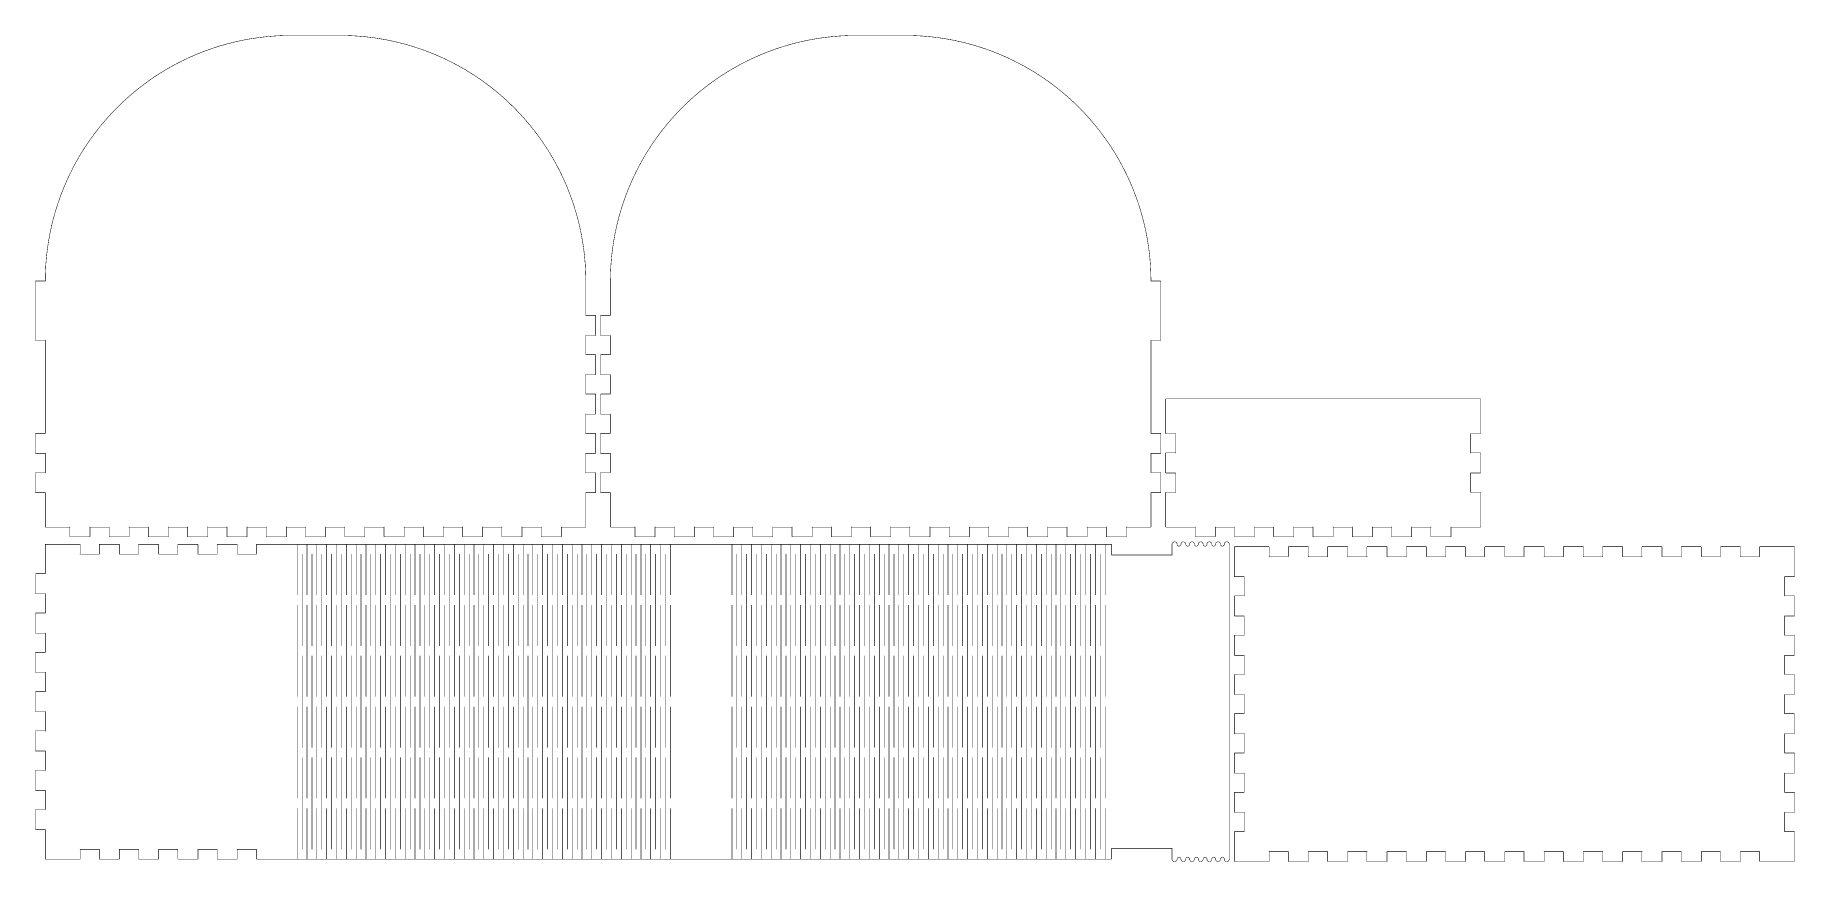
# Model space of a CAD drawing. Extents: x 10 to 727, y 10 to 346.
import ezdxf

# ---------------------------------------------------------------- set-up
doc = ezdxf.new("R2010")
doc.units = 0
doc.layers.get('0').update_dxf_attribs({"linetype": 'CONTINUOUS'})

msp = doc.modelspace()

# ---------------------------------------------------------------- linework, layer by layer
at = {"color": 0, "const_width": 0.2}
for points in [[(14.1001, 146.2), (23.9999, 146.2), (24.0096, 146.2), (24.0412, 146.215), (24.0371, 146.239), (24.0137, 146.243), (23.9999, 146.211), (23.9999, 146.2), (23.9999, 142.3), (23.9999, 142.284), (24.0289, 142.23), (24.0826, 142.2), (24.1005, 142.2), (32.1, 142.2), (32.1166, 142.2), (32.1703, 142.23), (32.2006, 142.284), (32.2006, 142.3), (32.2006, 146.2), (32.2006, 146.211), (32.1855, 146.243), (32.162, 146.239), (32.1579, 146.215), (32.1896, 146.2), (32.2006, 146.2), (40.0004, 146.2), (40.0099, 146.2), (40.0417, 146.215), (40.0375, 146.239), (40.0142, 146.243), (40.0004, 146.211), (40.0004, 146.2), (40.0004, 142.3), (40.0004, 142.284), (40.0293, 142.23), (40.0816, 142.2), (40.0995, 142.2), (48.1005, 142.2), (48.1171, 142.2), (48.1707, 142.23), (48.1997, 142.284), (48.1997, 142.3), (48.1997, 146.2), (48.1997, 146.211), (48.1845, 146.243), (48.1623, 146.239), (48.157, 146.215), (48.1887, 146.2), (48.1997, 146.2), (55.9992, 146.2), (56.0091, 146.2), (56.0405, 146.215), (56.0366, 146.239), (56.013, 146.243), (55.9992, 146.211), (55.9992, 146.2), (55.9992, 142.3), (55.9992, 142.284), (56.0282, 142.23), (56.0821, 142.2), (56.0998, 142.2), (64.0994, 142.2), (64.116, 142.2), (64.1696, 142.23), (64.1999, 142.284), (64.1999, 142.3), (64.1999, 146.2), (64.1999, 146.211), (64.1847, 146.243), (64.1615, 146.239), (64.1572, 146.215), (64.189, 146.2), (64.1999, 146.2), (71.9998, 146.2), (72.0094, 146.2), (72.0411, 146.215), (72.0369, 146.239), (72.0136, 146.243), (71.9998, 146.211), (71.9998, 146.2), (71.9998, 142.3), (71.9998, 142.284), (72.0288, 142.23), (72.0824, 142.2), (72.1004, 142.2), (80.1, 142.2), (80.1165, 142.2), (80.1702, 142.23), (80.2005, 142.284), (80.2005, 142.3), (80.2005, 146.2), (80.2005, 146.211), (80.1853, 146.243), (80.1617, 146.239), (80.1578, 146.215), (80.1896, 146.2), (80.2005, 146.2), (88.0001, 146.2), (88.0099, 146.2), (88.0413, 146.215), (88.0375, 146.239), (88.0138, 146.243), (88.0001, 146.211), (88.0001, 146.2), (88.0001, 142.3), (88.0001, 142.284), (88.029, 142.23), (88.0816, 142.2), (88.0992, 142.2), (96.1002, 142.2), (96.1168, 142.2), (96.1704, 142.23), (96.1993, 142.284), (96.1993, 142.3), (96.1993, 146.2), (96.1993, 146.211), (96.1842, 146.243), (96.1623, 146.239), (96.1566, 146.215), (96.1884, 146.2), (96.1993, 146.2), (104.001, 146.2), (104.01, 146.2), (104.042, 146.215), (104.038, 146.239), (104.014, 146.243), (104.001, 146.211), (104.001, 146.2), (104.001, 142.3), (104.001, 142.284), (104.03, 142.23), (104.082, 142.2), (104.1, 142.2), (112.101, 142.2), (112.117, 142.2), (112.171, 142.23), (112.2, 142.284), (112.2, 142.3), (112.2, 146.2), (112.2, 146.211), (112.185, 146.243), (112.163, 146.239), (112.157, 146.215), (112.189, 146.2), (112.2, 146.2), (119.999, 146.2), (120.009, 146.2), (120.041, 146.215), (120.037, 146.239), (120.013, 146.243), (119.999, 146.211), (119.999, 146.2), (119.999, 142.3), (119.999, 142.284), (120.028, 142.23), (120.082, 142.2), (120.1, 142.2), (128.1, 142.2), (128.116, 142.2), (128.17, 142.23), (128.2, 142.284), (128.2, 142.3), (128.2, 146.2), (128.2, 146.211), (128.185, 146.243), (128.162, 146.239), (128.157, 146.215), (128.189, 146.2), (128.2, 146.2), (136, 146.2), (136.01, 146.2), (136.041, 146.215), (136.037, 146.239), (136.014, 146.243), (136, 146.211), (136, 146.2), (136, 142.3), (136, 142.284), (136.029, 142.23), (136.083, 142.2), (136.101, 142.2), (144.1, 142.2), (144.117, 142.2), (144.17, 142.23), (144.201, 142.284), (144.201, 142.3), (144.201, 146.2), (144.201, 146.211), (144.186, 146.243), (144.162, 146.239), (144.158, 146.215), (144.19, 146.2), (144.201, 146.2), (152, 146.2), (152.01, 146.2), (152.042, 146.215), (152.038, 146.239), (152.014, 146.243), (152, 146.211), (152, 146.2), (152, 142.3), (152, 142.284), (152.029, 142.23), (152.082, 142.2), (152.099, 142.2), (160.1, 142.2), (160.117, 142.2), (160.171, 142.23), (160.2, 142.284), (160.2, 142.3), (160.2, 146.2), (160.2, 146.211), (160.184, 146.243), (160.163, 146.239), (160.157, 146.215), (160.189, 146.2), (160.2, 146.2), (167.999, 146.2), (168.009, 146.2), (168.041, 146.215), (168.037, 146.239), (168.013, 146.243), (167.999, 146.211), (167.999, 146.2), (167.999, 142.3), (167.999, 142.284), (168.028, 142.23), (168.082, 142.2), (168.1, 142.2), (176.1, 142.2), (176.116, 142.2), (176.17, 142.23), (176.2, 142.284), (176.2, 142.3), (176.2, 146.2), (176.2, 146.211), (176.185, 146.243), (176.161, 146.239), (176.157, 146.215), (176.189, 146.2), (176.2, 146.2), (184, 146.2), (184.01, 146.2), (184.041, 146.215), (184.037, 146.239), (184.013, 146.243), (184, 146.211), (184, 146.2), (184, 142.3), (184, 142.284), (184.029, 142.23), (184.083, 142.2), (184.1, 142.2), (192.1, 142.2), (192.116, 142.2), (192.17, 142.23), (192.2, 142.284), (192.2, 142.3), (192.2, 146.2), (192.2, 146.211), (192.185, 146.243), (192.162, 146.239), (192.158, 146.215), (192.189, 146.2), (192.2, 146.2), (200, 146.2), (200.01, 146.2), (200.042, 146.215), (200.037, 146.239), (200.014, 146.243), (200, 146.211), (200, 146.2), (200, 142.3), (200, 142.284), (200.029, 142.23), (200.083, 142.2), (200.101, 142.2), (208.1, 142.2), (208.117, 142.2), (208.171, 142.23), (208.2, 142.284), (208.2, 142.3), (208.2, 146.2), (208.2, 146.211), (208.184, 146.243), (208.162, 146.239), (208.157, 146.215), (208.189, 146.2), (208.2, 146.2), (215.999, 146.2), (216.009, 146.2), (216.04, 146.215), (216.037, 146.239), (216.013, 146.243), (215.999, 146.211), (215.999, 146.2), (215.999, 142.3), (215.999, 142.284), (216.028, 142.23), (216.082, 142.2), (216.1, 142.2), (224.099, 142.2), (224.116, 142.2), (224.169, 142.23), (224.2, 142.284), (224.2, 142.3), (224.2, 146.2), (224.2, 146.211), (224.185, 146.243), (224.161, 146.239), (224.157, 146.215), (224.189, 146.2), (224.2, 146.2), (234.1, 146.2), (234.116, 146.2), (234.17, 146.231), (234.2, 146.284), (234.2, 146.301), (234.2, 160.2), (234.2, 160.211), (234.185, 160.242), (234.162, 160.238), (234.158, 160.215), (234.189, 160.2), (234.2, 160.2), (238.1, 160.2), (238.117, 160.2), (238.171, 160.23), (238.201, 160.284), (238.201, 160.3), (238.201, 168.3), (238.201, 168.318), (238.171, 168.371), (238.117, 168.4), (238.1, 168.4), (234.2, 168.4), (234.189, 168.4), (234.158, 168.386), (234.162, 168.363), (234.185, 168.359), (234.2, 168.391), (234.2, 168.4), (234.2, 176.2), (234.2, 176.211), (234.185, 176.243), (234.162, 176.237), (234.158, 176.215), (234.189, 176.2), (234.2, 176.2), (238.1, 176.2), (238.117, 176.2), (238.171, 176.229), (238.201, 176.283), (238.201, 176.299), (238.201, 184.3), (238.201, 184.318), (238.171, 184.37), (238.117, 184.399), (238.1, 184.399), (234.2, 184.399), (234.189, 184.399), (234.158, 184.386), (234.162, 184.362), (234.185, 184.358), (234.2, 184.39), (234.2, 184.399), (234.2, 192.2), (234.2, 192.212), (234.185, 192.243), (234.162, 192.238), (234.158, 192.216), (234.189, 192.2), (234.2, 192.2), (238.1, 192.2), (238.117, 192.2), (238.171, 192.229), (238.201, 192.283), (238.201, 192.3), (238.201, 200.301), (238.201, 200.319), (238.171, 200.371), (238.117, 200.4), (238.1, 200.4), (234.2, 200.4), (234.189, 200.4), (234.158, 200.386), (234.162, 200.363), (234.185, 200.358), (234.2, 200.39), (234.2, 200.4), (234.2, 208.2), (234.2, 208.211), (234.185, 208.242), (234.162, 208.238), (234.158, 208.215), (234.189, 208.2), (234.2, 208.2), (238.1, 208.2), (238.117, 208.2), (238.171, 208.23), (238.201, 208.284), (238.201, 208.3), (238.201, 216.3), (238.201, 216.318), (238.171, 216.371), (238.117, 216.4), (238.1, 216.4), (234.2, 216.4), (234.189, 216.4), (234.158, 216.386), (234.162, 216.363), (234.185, 216.359), (234.2, 216.391), (234.2, 216.4), (234.2, 224.2), (234.2, 224.211), (234.185, 224.242), (234.162, 224.239), (234.158, 224.215), (234.189, 224.2), (234.2, 224.2), (238.1, 224.2), (238.117, 224.2), (238.171, 224.23), (238.201, 224.284), (238.201, 224.301), (238.201, 232.3), (238.201, 232.318), (238.171, 232.372), (238.117, 232.4), (238.1, 232.4), (234.2, 232.4), (234.189, 232.4), (234.158, 232.387), (234.162, 232.363), (234.185, 232.359), (234.2, 232.391), (234.2, 232.4), (234.2, 246.3), (234.2, 247.122), (234.145, 249.59), (233.984, 252.871), (233.715, 256.14), (233.339, 259.394), (232.858, 262.629), (232.272, 265.846), (231.582, 269.04), (230.788, 272.208), (229.891, 275.349), (228.892, 278.46), (227.792, 281.539), (226.591, 284.582), (225.288, 287.587), (223.887, 290.551), (222.387, 293.474), (221.2, 295.639), (220.789, 296.35), (220.377, 297.062), (219.096, 299.174), (217.315, 301.934), (215.448, 304.631), (213.497, 307.26), (211.463, 309.821), (209.348, 312.315), (207.152, 314.736), (204.881, 317.082), (202.533, 319.355), (200.113, 321.549), (197.62, 323.664), (195.059, 325.699), (192.428, 327.65), (189.732, 329.518), (186.972, 331.298), (184.861, 332.578), (184.15, 332.989), (183.437, 333.401), (181.273, 334.588), (178.35, 336.088), (175.386, 337.49), (172.38, 338.792), (169.338, 339.994), (166.259, 341.093), (163.147, 342.092), (160.007, 342.99), (156.839, 343.783), (153.644, 344.474), (150.428, 345.059), (147.192, 345.54), (143.939, 345.917), (140.67, 346.185), (137.389, 346.347), (134.921, 346.4), (134.1, 346.4), (114.1, 346.4), (113.278, 346.4), (110.809, 346.347), (107.528, 346.185), (104.26, 345.917), (101.006, 345.54), (97.7706, 345.059), (94.554, 344.474), (91.3599, 343.783), (88.1916, 342.99), (85.0512, 342.092), (81.9397, 341.093), (78.861, 339.994), (75.8183, 338.792), (72.8126, 337.49), (69.8486, 336.088), (66.9258, 334.588), (64.7608, 333.401), (64.05, 332.989), (63.3374, 332.578), (61.2263, 331.298), (58.4659, 329.518), (55.7706, 327.65), (53.14, 325.699), (50.5781, 323.664), (48.0868, 321.549), (45.6653, 319.355), (43.3186, 317.082), (41.0464, 314.736), (38.8525, 312.315), (36.7358, 309.821), (34.7018, 307.26), (32.7504, 304.631), (30.8832, 301.934), (29.1028, 299.174), (27.8212, 297.062), (27.4106, 296.35), (26.9985, 295.639), (25.812, 293.474), (24.3114, 290.551), (22.9099, 287.587), (21.6076, 284.582), (20.406, 281.539), (19.3063, 278.46), (18.3072, 275.349), (17.4101, 272.208), (16.6164, 269.04), (15.926, 265.846), (15.3403, 262.629), (14.8594, 259.394), (14.4832, 256.14), (14.2145, 252.871), (14.0532, 249.59), (13.9995, 247.122), (13.9995, 246.3), (13.9995, 246.318), (14.0284, 246.371), (14.0822, 246.4), (14.1001, 246.4), (10.0996, 246.4), (10.0817, 246.4), (10.0294, 246.371), (10.0004, 246.318), (10.0004, 246.3), (10.0004, 222.3), (10.0004, 222.283), (10.0294, 222.229), (10.0817, 222.2), (10.0996, 222.2), (13.9995, 222.2), (14.0091, 222.2), (14.0408, 222.215), (14.0367, 222.238), (14.0133, 222.243), (13.9995, 222.212), (13.9995, 222.2), (13.9995, 198.3), (13.9995, 184.399), (13.9995, 184.39), (14.0133, 184.358), (14.0367, 184.362), (14.0408, 184.386), (14.0091, 184.399), (13.9995, 184.399), (10.0996, 184.399), (10.0817, 184.399), (10.0294, 184.37), (10.0004, 184.318), (10.0004, 184.3), (10.0004, 176.299), (10.0004, 176.283), (10.0294, 176.229), (10.0817, 176.2), (10.0996, 176.2), (13.9995, 176.2), (14.0091, 176.2), (14.0408, 176.215), (14.0367, 176.237), (14.0133, 176.243), (13.9995, 176.211), (13.9995, 176.2), (13.9995, 168.4), (13.9995, 168.391), (14.0133, 168.359), (14.0367, 168.363), (14.0408, 168.386), (14.0091, 168.4), (13.9995, 168.4), (10.0996, 168.4), (10.0817, 168.4), (10.0294, 168.371), (10.0004, 168.318), (10.0004, 168.3), (10.0004, 160.3), (10.0004, 160.284), (10.0294, 160.23), (10.0817, 160.2), (10.0996, 160.2), (13.9995, 160.2), (14.0091, 160.2), (14.0408, 160.215), (14.0367, 160.238), (14.0133, 160.242), (13.9995, 160.211), (13.9995, 160.2), (13.9995, 146.301), (13.9995, 146.284), (14.0284, 146.231), (14.0822, 146.2), (14.1001, 146.2)], [(464.301, 146.2), (454.399, 146.2), (454.388, 146.2), (454.357, 146.215), (454.364, 146.239), (454.385, 146.243), (454.399, 146.211), (454.399, 146.2), (454.399, 142.3), (454.399, 142.284), (454.371, 142.23), (454.318, 142.2), (454.3, 142.2), (446.299, 142.2), (446.282, 142.2), (446.229, 142.23), (446.2, 142.284), (446.2, 142.3), (446.2, 146.2), (446.2, 146.211), (446.214, 146.243), (446.239, 146.239), (446.243, 146.215), (446.211, 146.2), (446.2, 146.2), (438.4, 146.2), (438.39, 146.2), (438.358, 146.215), (438.362, 146.239), (438.386, 146.243), (438.4, 146.211), (438.4, 146.2), (438.4, 142.3), (438.4, 142.284), (438.372, 142.23), (438.316, 142.2), (438.302, 142.2), (430.301, 142.2), (430.283, 142.2), (430.23, 142.23), (430.198, 142.284), (430.198, 142.3), (430.198, 146.2), (430.198, 146.211), (430.213, 146.243), (430.237, 146.239), (430.241, 146.215), (430.209, 146.2), (430.198, 146.2), (422.402, 146.2), (422.388, 146.2), (422.356, 146.215), (422.363, 146.239), (422.384, 146.243), (422.402, 146.211), (422.402, 146.2), (422.402, 142.3), (422.402, 142.284), (422.37, 142.23), (422.317, 142.2), (422.3, 142.2), (414.299, 142.2), (414.281, 142.2), (414.228, 142.23), (414.2, 142.284), (414.2, 142.3), (414.2, 146.2), (414.2, 146.211), (414.214, 146.243), (414.235, 146.239), (414.242, 146.215), (414.211, 146.2), (414.2, 146.2), (406.4, 146.2), (406.389, 146.2), (406.358, 146.215), (406.361, 146.239), (406.386, 146.243), (406.4, 146.211), (406.4, 146.2), (406.4, 142.3), (406.4, 142.284), (406.372, 142.23), (406.319, 142.2), (406.301, 142.2), (398.3, 142.2), (398.283, 142.2), (398.23, 142.23), (398.201, 142.284), (398.201, 142.3), (398.201, 146.2), (398.201, 146.211), (398.216, 146.243), (398.237, 146.239), (398.244, 146.215), (398.212, 146.2), (398.201, 146.2), (390.398, 146.2), (390.387, 146.2), (390.356, 146.215), (390.363, 146.239), (390.384, 146.243), (390.398, 146.211), (390.398, 146.2), (390.398, 142.3), (390.398, 142.284), (390.37, 142.23), (390.317, 142.2), (390.299, 142.2), (382.298, 142.2), (382.281, 142.2), (382.228, 142.23), (382.199, 142.284), (382.199, 142.3), (382.199, 146.2), (382.199, 146.211), (382.214, 146.243), (382.238, 146.239), (382.242, 146.215), (382.21, 146.2), (382.199, 146.2), (374.4, 146.2), (374.389, 146.2), (374.357, 146.215), (374.361, 146.239), (374.385, 146.243), (374.4, 146.211), (374.4, 146.2), (374.4, 142.3), (374.4, 142.284), (374.371, 142.23), (374.315, 142.2), (374.301, 142.2), (366.3, 142.2), (366.282, 142.2), (366.229, 142.23), (366.201, 142.284), (366.201, 142.3), (366.201, 146.2), (366.201, 146.211), (366.215, 146.243), (366.236, 146.239), (366.24, 146.215), (366.208, 146.2), (366.201, 146.2), (358.401, 146.2), (358.39, 146.2), (358.359, 146.215), (358.362, 146.239), (358.383, 146.243), (358.401, 146.211), (358.401, 146.2), (358.401, 142.3), (358.401, 142.284), (358.369, 142.23), (358.316, 142.2), (358.299, 142.2), (350.3, 142.2), (350.282, 142.2), (350.228, 142.23), (350.199, 142.284), (350.199, 142.3), (350.199, 146.2), (350.199, 146.211), (350.213, 146.243), (350.237, 146.239), (350.241, 146.215), (350.209, 146.2), (350.199, 146.2), (342.4, 146.2), (342.389, 146.2), (342.357, 146.215), (342.363, 146.239), (342.385, 146.243), (342.4, 146.211), (342.4, 146.2), (342.4, 142.3), (342.4, 142.284), (342.371, 142.23), (342.317, 142.2), (342.301, 142.2), (334.3, 142.2), (334.282, 142.2), (334.229, 142.23), (334.201, 142.284), (334.201, 142.3), (334.201, 146.2), (334.201, 146.211), (334.214, 146.243), (334.238, 146.239), (334.242, 146.215), (334.21, 146.2), (334.201, 146.2), (326.4, 146.2), (326.388, 146.2), (326.356, 146.215), (326.362, 146.239), (326.384, 146.243), (326.4, 146.211), (326.4, 146.2), (326.4, 142.3), (326.4, 142.284), (326.371, 142.23), (326.317, 142.2), (326.3, 142.2), (318.301, 142.2), (318.283, 142.2), (318.229, 142.23), (318.2, 142.284), (318.2, 142.3), (318.2, 146.2), (318.2, 146.211), (318.214, 146.243), (318.237, 146.239), (318.242, 146.215), (318.21, 146.2), (318.2, 146.2), (310.4, 146.2), (310.389, 146.2), (310.358, 146.215), (310.362, 146.239), (310.385, 146.243), (310.4, 146.211), (310.4, 146.2), (310.4, 142.3), (310.4, 142.284), (310.37, 142.23), (310.316, 142.2), (310.3, 142.2), (302.3, 142.2), (302.282, 142.2), (302.229, 142.23), (302.2, 142.284), (302.2, 142.3), (302.2, 146.2), (302.2, 146.211), (302.213, 146.243), (302.237, 146.239), (302.241, 146.215), (302.209, 146.2), (302.2, 146.2), (294.4, 146.2), (294.389, 146.2), (294.357, 146.215), (294.361, 146.239), (294.385, 146.243), (294.4, 146.211), (294.4, 146.2), (294.4, 142.3), (294.4, 142.284), (294.37, 142.23), (294.316, 142.2), (294.299, 142.2), (286.3, 142.2), (286.282, 142.2), (286.229, 142.23), (286.2, 142.284), (286.2, 142.3), (286.2, 146.2), (286.2, 146.211), (286.214, 146.243), (286.238, 146.239), (286.242, 146.215), (286.21, 146.2), (286.2, 146.2), (278.4, 146.2), (278.389, 146.2), (278.357, 146.215), (278.362, 146.239), (278.384, 146.243), (278.4, 146.211), (278.4, 146.2), (278.4, 142.3), (278.4, 142.284), (278.371, 142.23), (278.317, 142.2), (278.3, 142.2), (270.299, 142.2), (270.281, 142.2), (270.229, 142.23), (270.2, 142.284), (270.2, 142.3), (270.2, 146.2), (270.2, 146.211), (270.214, 146.243), (270.237, 146.239), (270.242, 146.215), (270.21, 146.2), (270.2, 146.2), (262.401, 146.2), (262.389, 146.2), (262.358, 146.215), (262.362, 146.239), (262.386, 146.243), (262.401, 146.211), (262.401, 146.2), (262.401, 142.3), (262.401, 142.284), (262.37, 142.23), (262.316, 142.2), (262.3, 142.2), (254.301, 142.2), (254.283, 142.2), (254.229, 142.23), (254.2, 142.284), (254.2, 142.3), (254.2, 146.2), (254.2, 146.211), (254.213, 146.243), (254.237, 146.239), (254.241, 146.215), (254.21, 146.2), (254.2, 146.2), (244.3, 146.2), (244.282, 146.2), (244.228, 146.231), (244.199, 146.284), (244.199, 146.301), (244.199, 160.2), (244.199, 160.211), (244.213, 160.242), (244.237, 160.238), (244.241, 160.215), (244.209, 160.2), (244.199, 160.2), (240.3, 160.2), (240.282, 160.2), (240.229, 160.23), (240.2, 160.284), (240.2, 160.3), (240.2, 168.3), (240.2, 168.318), (240.229, 168.371), (240.282, 168.4), (240.3, 168.4), (244.199, 168.4), (244.209, 168.4), (244.241, 168.386), (244.237, 168.363), (244.213, 168.359), (244.199, 168.391), (244.199, 168.4), (244.199, 176.2), (244.199, 176.211), (244.213, 176.243), (244.237, 176.237), (244.241, 176.215), (244.209, 176.2), (244.199, 176.2), (240.3, 176.2), (240.282, 176.2), (240.229, 176.229), (240.2, 176.283), (240.2, 176.299), (240.2, 184.3), (240.2, 184.318), (240.229, 184.37), (240.282, 184.399), (240.3, 184.399), (244.199, 184.399), (244.209, 184.399), (244.241, 184.386), (244.237, 184.362), (244.213, 184.358), (244.199, 184.39), (244.199, 184.399), (244.199, 192.2), (244.199, 192.212), (244.213, 192.243), (244.237, 192.238), (244.241, 192.216), (244.209, 192.2), (244.199, 192.2), (240.3, 192.2), (240.282, 192.2), (240.229, 192.229), (240.2, 192.283), (240.2, 192.3), (240.2, 200.301), (240.2, 200.319), (240.229, 200.371), (240.282, 200.4), (240.3, 200.4), (244.199, 200.4), (244.209, 200.4), (244.241, 200.386), (244.237, 200.363), (244.213, 200.358), (244.199, 200.39), (244.199, 200.4), (244.199, 208.2), (244.199, 208.211), (244.213, 208.242), (244.237, 208.238), (244.241, 208.215), (244.209, 208.2), (244.199, 208.2), (240.3, 208.2), (240.282, 208.2), (240.229, 208.23), (240.2, 208.284), (240.2, 208.3), (240.2, 216.3), (240.2, 216.318), (240.229, 216.371), (240.282, 216.4), (240.3, 216.4), (244.199, 216.4), (244.209, 216.4), (244.241, 216.386), (244.237, 216.363), (244.213, 216.359), (244.199, 216.391), (244.199, 216.4), (244.199, 224.2), (244.199, 224.211), (244.213, 224.242), (244.237, 224.239), (244.241, 224.215), (244.209, 224.2), (244.199, 224.2), (240.3, 224.2), (240.282, 224.2), (240.229, 224.23), (240.2, 224.284), (240.2, 224.301), (240.2, 232.3), (240.2, 232.318), (240.229, 232.372), (240.282, 232.4), (240.3, 232.4), (244.199, 232.4), (244.209, 232.4), (244.241, 232.387), (244.237, 232.363), (244.213, 232.359), (244.199, 232.391), (244.199, 232.4), (244.199, 246.3), (244.199, 247.122), (244.253, 249.59), (244.414, 252.871), (244.683, 256.14), (245.059, 259.394), (245.54, 262.629), (246.126, 265.846), (246.816, 269.04), (247.61, 272.208), (248.507, 275.349), (249.506, 278.46), (250.606, 281.539), (251.807, 284.582), (253.11, 287.587), (254.511, 290.551), (256.012, 293.474), (257.198, 295.639), (257.61, 296.35), (258.021, 297.062), (259.303, 299.174), (261.083, 301.934), (262.95, 304.631), (264.902, 307.26), (266.936, 309.821), (269.052, 312.315), (271.246, 314.736), (273.518, 317.082), (275.865, 319.355), (278.287, 321.549), (280.778, 323.664), (283.34, 325.699), (285.97, 327.65), (288.666, 329.518), (291.426, 331.298), (293.537, 332.578), (294.25, 332.989), (294.961, 333.401), (297.126, 334.588), (300.048, 336.088), (303.013, 337.49), (306.018, 338.792), (309.061, 339.994), (312.14, 341.093), (315.251, 342.092), (318.391, 342.99), (321.56, 343.783), (324.754, 344.474), (327.97, 345.059), (331.206, 345.54), (334.459, 345.917), (337.728, 346.185), (341.009, 346.347), (343.478, 346.4), (344.3, 346.4), (364.3, 346.4), (365.121, 346.4), (367.587, 346.347), (370.872, 346.185), (374.138, 345.917), (377.391, 345.54), (380.63, 345.059), (383.843, 344.474), (387.04, 343.783), (390.207, 342.99), (393.347, 342.092), (396.459, 341.093), (399.538, 339.994), (402.579, 338.792), (405.585, 337.49), (408.548, 336.088), (411.473, 334.588), (413.639, 333.401), (414.352, 332.989), (415.061, 332.578), (417.174, 331.298), (419.933, 329.518), (422.628, 327.65), (425.259, 325.699), (427.821, 323.664), (430.315, 321.549), (432.731, 319.355), (435.081, 317.082), (437.353, 314.736), (439.547, 312.315), (441.664, 309.821), (443.696, 307.26), (445.647, 304.631), (447.516, 301.934), (449.294, 299.174), (450.578, 297.062), (450.988, 296.35), (451.4, 295.639), (452.589, 293.474), (454.089, 290.551), (455.489, 287.587), (456.791, 284.582), (457.994, 281.539), (459.094, 278.46), (460.093, 275.349), (460.989, 272.208), (461.783, 269.04), (462.474, 265.846), (463.06, 262.629), (463.539, 259.394), (463.917, 256.14), (464.185, 252.871), (464.344, 249.59), (464.4, 247.122), (464.4, 246.3), (464.4, 246.318), (464.368, 246.371), (464.316, 246.4), (464.301, 246.4), (468.298, 246.4), (468.316, 246.4), (468.369, 246.371), (468.401, 246.318), (468.401, 246.3), (468.401, 222.3), (468.401, 222.283), (468.369, 222.229), (468.316, 222.2), (468.298, 222.2), (464.4, 222.2), (464.39, 222.2), (464.358, 222.215), (464.361, 222.238), (464.386, 222.243), (464.4, 222.212), (464.4, 222.2), (464.4, 198.3), (464.4, 184.399), (464.4, 184.39), (464.386, 184.358), (464.361, 184.362), (464.358, 184.386), (464.39, 184.399), (464.4, 184.399), (468.298, 184.399), (468.316, 184.399), (468.369, 184.37), (468.401, 184.318), (468.401, 184.3), (468.401, 176.299), (468.401, 176.283), (468.369, 176.229), (468.316, 176.2), (468.298, 176.2), (464.4, 176.2), (464.39, 176.2), (464.358, 176.215), (464.361, 176.237), (464.386, 176.243), (464.4, 176.211), (464.4, 176.2), (464.4, 168.4), (464.4, 168.391), (464.386, 168.359), (464.361, 168.363), (464.358, 168.386), (464.39, 168.4), (464.4, 168.4), (468.298, 168.4), (468.316, 168.4), (468.369, 168.371), (468.401, 168.318), (468.401, 168.3), (468.401, 160.3), (468.401, 160.284), (468.369, 160.23), (468.316, 160.2), (468.298, 160.2), (464.4, 160.2), (464.39, 160.2), (464.358, 160.215), (464.361, 160.238), (464.386, 160.242), (464.4, 160.211), (464.4, 160.2), (464.4, 146.301), (464.4, 146.284), (464.368, 146.231), (464.316, 146.2), (464.301, 146.2)], [(474.5, 146.2), (482.399, 146.2), (482.409, 146.2), (482.441, 146.215), (482.438, 146.239), (482.413, 146.243), (482.399, 146.211), (482.399, 146.2), (482.399, 142.3), (482.399, 142.284), (482.431, 142.23), (482.484, 142.2), (482.501, 142.2), (490.499, 142.2), (490.516, 142.2), (490.569, 142.23), (490.601, 142.284), (490.601, 142.3), (490.601, 146.2), (490.601, 146.211), (490.583, 146.243), (490.562, 146.239), (490.555, 146.215), (490.587, 146.2), (490.601, 146.2), (498.401, 146.2), (498.408, 146.2), (498.44, 146.215), (498.436, 146.239), (498.411, 146.243), (498.401, 146.211), (498.401, 146.2), (498.401, 142.3), (498.401, 142.284), (498.429, 142.23), (498.482, 142.2), (498.5, 142.2), (506.501, 142.2), (506.518, 142.2), (506.571, 142.23), (506.599, 142.284), (506.599, 142.3), (506.599, 146.2), (506.599, 146.211), (506.585, 146.243), (506.564, 146.239), (506.557, 146.215), (506.589, 146.2), (506.599, 146.2), (514.399, 146.2), (514.41, 146.2), (514.442, 146.215), (514.438, 146.239), (514.414, 146.243), (514.399, 146.211), (514.399, 146.2), (514.399, 142.3), (514.399, 142.284), (514.428, 142.23), (514.484, 142.2), (514.502, 142.2), (522.499, 142.2), (522.517, 142.2), (522.57, 142.23), (522.601, 142.284), (522.601, 142.3), (522.601, 146.2), (522.601, 146.211), (522.584, 146.243), (522.563, 146.239), (522.559, 146.215), (522.591, 146.2), (522.601, 146.2), (530.401, 146.2), (530.408, 146.2), (530.44, 146.215), (530.437, 146.239), (530.416, 146.243), (530.401, 146.211), (530.401, 146.2), (530.401, 142.3), (530.401, 142.284), (530.43, 142.23), (530.483, 142.2), (530.5, 142.2), (538.501, 142.2), (538.515, 142.2), (538.572, 142.23), (538.6, 142.284), (538.6, 142.3), (538.6, 146.2), (538.6, 146.211), (538.586, 146.243), (538.561, 146.239), (538.558, 146.215), (538.589, 146.2), (538.6, 146.2), (546.4, 146.2), (546.41, 146.2), (546.442, 146.215), (546.439, 146.239), (546.414, 146.243), (546.4, 146.211), (546.4, 146.2), (546.4, 142.3), (546.4, 142.284), (546.428, 142.23), (546.481, 142.2), (546.499, 142.2), (554.5, 142.2), (554.517, 142.2), (554.57, 142.23), (554.598, 142.284), (554.598, 142.3), (554.598, 146.2), (554.598, 146.211), (554.584, 146.243), (554.563, 146.239), (554.556, 146.215), (554.588, 146.2), (554.598, 146.2), (562.398, 146.2), (562.409, 146.2), (562.441, 146.215), (562.437, 146.239), (562.412, 146.243), (562.398, 146.211), (562.398, 146.2), (562.398, 142.3), (562.398, 142.284), (562.43, 142.23), (562.483, 142.2), (562.501, 142.2), (570.498, 142.2), (570.516, 142.2), (570.569, 142.23), (570.6, 142.284), (570.6, 142.3), (570.6, 146.2), (570.6, 146.211), (570.586, 146.243), (570.562, 146.239), (570.558, 146.215), (570.59, 146.2), (570.6, 146.2), (578.4, 146.2), (578.411, 146.2), (578.443, 146.215), (578.436, 146.239), (578.414, 146.243), (578.4, 146.211), (578.4, 146.2), (578.4, 142.3), (578.4, 142.284), (578.429, 142.23), (578.481, 142.2), (578.499, 142.2), (586.5, 142.2), (586.518, 142.2), (586.571, 142.23), (586.599, 142.284), (586.599, 142.3), (586.599, 146.2), (586.599, 146.211), (586.585, 146.243), (586.564, 146.239), (586.557, 146.215), (586.588, 146.2), (586.599, 146.2), (594.501, 146.2), (598.502, 146.2), (598.516, 146.2), (598.569, 146.231), (598.6, 146.284), (598.6, 146.301), (598.6, 160.3), (598.6, 160.318), (598.569, 160.371), (598.516, 160.4), (598.502, 160.4), (594.6, 160.4), (594.589, 160.4), (594.558, 160.386), (594.561, 160.362), (594.586, 160.358), (594.6, 160.39), (594.6, 160.4), (594.6, 168.199), (594.6, 168.21), (594.586, 168.242), (594.561, 168.238), (594.558, 168.214), (594.589, 168.199), (594.6, 168.199), (598.502, 168.199), (598.516, 168.199), (598.569, 168.229), (598.6, 168.283), (598.6, 168.3), (598.6, 176.299), (598.6, 176.317), (598.569, 176.371), (598.516, 176.4), (598.502, 176.4), (594.6, 176.4), (594.589, 176.4), (594.558, 176.386), (594.561, 176.363), (594.586, 176.359), (594.6, 176.39), (594.6, 176.4), (594.6, 184.2), (594.6, 184.211), (594.586, 184.242), (594.561, 184.238), (594.558, 184.215), (594.589, 184.2), (594.6, 184.2), (598.502, 184.2), (598.516, 184.2), (598.569, 184.23), (598.6, 184.284), (598.6, 184.3), (598.6, 198.3), (598.6, 198.318), (598.569, 198.372), (598.516, 198.4), (598.502, 198.4), (594.501, 198.4), (474.5, 198.4), (470.5, 198.4), (470.482, 198.4), (470.429, 198.372), (470.401, 198.318), (470.401, 198.3), (470.401, 184.3), (470.401, 184.284), (470.429, 184.23), (470.482, 184.2), (470.5, 184.2), (474.401, 184.2), (474.412, 184.2), (474.444, 184.215), (474.437, 184.238), (474.416, 184.242), (474.401, 184.211), (474.401, 184.2), (474.401, 176.4), (474.401, 176.39), (474.416, 176.359), (474.437, 176.363), (474.444, 176.386), (474.412, 176.4), (474.401, 176.4), (470.5, 176.4), (470.482, 176.4), (470.429, 176.371), (470.401, 176.317), (470.401, 176.299), (470.401, 168.3), (470.401, 168.283), (470.429, 168.229), (470.482, 168.199), (470.5, 168.199), (474.401, 168.199), (474.412, 168.199), (474.444, 168.214), (474.437, 168.238), (474.416, 168.242), (474.401, 168.21), (474.401, 168.199), (474.401, 160.4), (474.401, 160.39), (474.416, 160.358), (474.437, 160.362), (474.444, 160.386), (474.412, 160.4), (474.401, 160.4), (470.5, 160.4), (470.482, 160.4), (470.429, 160.371), (470.401, 160.318), (470.401, 160.3), (470.401, 146.301), (470.401, 146.284), (470.429, 146.231), (470.482, 146.2), (470.5, 146.2), (474.5, 146.2)], [(14.1001, 10.9995), (28.0996, 10.9995), (28.1161, 10.9995), (28.1699, 11.0298), (28.2002, 11.0836), (28.2002, 11.1001), (28.2002, 14.9999), (28.2002, 15.011), (28.185, 15.0427), (28.1616, 15.0385), (28.1575, 15.0151), (28.1892, 14.9999), (28.2002, 14.9999), (35.9999, 14.9999), (36.0094, 14.9999), (36.0412, 15.0151), (36.037, 15.0385), (36.0137, 15.0427), (35.9999, 15.011), (35.9999, 14.9999), (35.9999, 11.1001), (35.9999, 11.0836), (36.0288, 11.0298), (36.0825, 10.9995), (36.1005, 10.9995), (44.1, 10.9995), (44.1166, 10.9995), (44.1702, 11.0298), (44.1992, 11.0836), (44.1992, 11.1001), (44.1992, 14.9999), (44.1992, 15.011), (44.184, 15.0427), (44.1621, 15.0385), (44.1565, 15.0151), (44.1882, 14.9999), (44.1992, 14.9999), (52.0001, 14.9999), (52.01, 14.9999), (52.0418, 15.0151), (52.0375, 15.0385), (52.0139, 15.0427), (52.0001, 15.011), (52.0001, 14.9999), (52.0001, 11.1001), (52.0001, 11.0836), (52.0291, 11.0298), (52.0816, 10.9995), (52.0996, 10.9995), (60.1003, 10.9995), (60.1169, 10.9995), (60.1708, 11.0298), (60.1998, 11.0836), (60.1998, 11.1001), (60.1998, 14.9999), (60.1998, 15.011), (60.1846, 15.0427), (60.1624, 15.0385), (60.1567, 15.0151), (60.1885, 14.9999), (60.1998, 14.9999), (68.0007, 14.9999), (68.0103, 14.9999), (68.042, 15.0151), (68.0378, 15.0385), (68.0145, 15.0427), (68.0007, 15.011), (68.0007, 14.9999), (68.0007, 11.1001), (68.0007, 11.0836), (68.0297, 11.0298), (68.0819, 10.9995), (68.0999, 10.9995), (76.1009, 10.9995), (76.1175, 10.9995), (76.1697, 11.0298), (76.2, 11.0836), (76.2, 11.1001), (76.2, 14.9999), (76.2, 15.011), (76.1848, 15.0427), (76.163, 15.0385), (76.1573, 15.0151), (76.1891, 14.9999), (76.2, 14.9999), (83.9996, 14.9999), (84.0094, 14.9999), (84.0412, 15.0151), (84.037, 15.0385), (84.0133, 15.0427), (83.9996, 15.011), (83.9996, 14.9999), (83.9996, 11.1001), (83.9996, 11.0836), (84.0285, 11.0298), (84.0825, 10.9995), (84.1005, 10.9995), (92.0997, 10.9995), (92.1163, 10.9995), (92.1702, 11.0298), (92.2002, 11.0836), (92.2002, 11.1001), (92.2002, 14.9999), (92.2002, 15.011), (92.1854, 15.0427), (92.1618, 15.0385), (92.1576, 15.0151), (92.1893, 14.9999), (92.2002, 14.9999), (100, 14.9999), (100.01, 14.9999), (100.041, 15.0151), (100.037, 15.0385), (100.014, 15.0427), (100, 15.011), (100, 14.9999), (100, 11.1001), (100, 11.0836), (100.029, 11.0298), (100.081, 10.9995), (100.099, 10.9995), (114.1, 10.9995), (271.18, 10.9995), (291.18, 10.9995), (448.261, 10.9995), (448.275, 10.9995), (448.331, 11.0298), (448.359, 11.0836), (448.359, 11.1001), (448.359, 15.3996), (448.359, 15.4106), (448.345, 15.4423), (448.321, 15.4382), (448.317, 15.4147), (448.349, 15.3996), (448.359, 15.3996), (472.959, 15.3996), (472.969, 15.3996), (473.001, 15.4147), (472.997, 15.4382), (472.973, 15.4423), (472.959, 15.4106), (472.959, 15.3996), (472.959, 11.1001), (472.959, 11.0298), (472.997, 10.8162), (473.082, 10.593), (473.107, 10.5503), (473.131, 10.5089), (473.28, 10.3229), (473.467, 10.1727), (473.509, 10.1479), (473.551, 10.1244), (473.773, 10.039), (473.989, 10.0004), (474.059, 10.0004), (474.123, 10.0004), (474.313, 10.0349), (474.514, 10.1107), (474.55, 10.1314), (474.588, 10.1534), (474.754, 10.2884), (474.888, 10.4538), (474.909, 10.491), (474.931, 10.5296), (475.008, 10.7294), (475.043, 10.9196), (475.043, 10.983), (475.043, 11.0339), (475.068, 11.1869), (475.128, 11.3454), (475.149, 11.3743), (475.163, 11.4046), (475.273, 11.5383), (475.403, 11.6458), (475.435, 11.6623), (475.463, 11.6803), (475.622, 11.7409), (475.774, 11.7671), (475.827, 11.7671), (475.876, 11.7671), (476.028, 11.7409), (476.186, 11.6803), (476.218, 11.6623), (476.246, 11.6458), (476.381, 11.5383), (476.486, 11.4046), (476.504, 11.3743), (476.522, 11.3454), (476.582, 11.1869), (476.61, 11.0339), (476.61, 10.983), (476.61, 10.9196), (476.642, 10.7294), (476.719, 10.5296), (476.74, 10.491), (476.762, 10.4538), (476.896, 10.2884), (477.061, 10.1534), (477.1, 10.1314), (477.139, 10.1107), (477.337, 10.0349), (477.527, 10.0004), (477.591, 10.0004), (477.654, 10.0004), (477.848, 10.0349), (478.046, 10.1107), (478.084, 10.1314), (478.12, 10.1534), (478.289, 10.2884), (478.423, 10.4538), (478.444, 10.491), (478.465, 10.5296), (478.543, 10.7294), (478.575, 10.9196), (478.575, 10.983), (478.575, 11.0339), (478.603, 11.1869), (478.663, 11.3454), (478.681, 11.3743), (478.698, 11.4046), (478.804, 11.5383), (478.938, 11.6458), (478.966, 11.6623), (478.998, 11.6803), (479.157, 11.7409), (479.309, 11.7671), (479.358, 11.7671), (479.407, 11.7671), (479.563, 11.7409), (479.721, 11.6803), (479.753, 11.6623), (479.781, 11.6458), (479.912, 11.5383), (480.021, 11.4046), (480.039, 11.3743), (480.056, 11.3454), (480.116, 11.1869), (480.145, 11.0339), (480.145, 10.983), (480.145, 10.9196), (480.176, 10.7294), (480.25, 10.5296), (480.275, 10.491), (480.293, 10.4538), (480.43, 10.2884), (480.596, 10.1534), (480.635, 10.1314), (480.674, 10.1107), (480.871, 10.0349), (481.062, 10.0004), (481.125, 10.0004), (481.189, 10.0004), (481.379, 10.0349), (481.58, 10.1107), (481.616, 10.1314), (481.655, 10.1534), (481.82, 10.2884), (481.954, 10.4538), (481.976, 10.491), (481.997, 10.5296), (482.074, 10.7294), (482.11, 10.9196), (482.11, 10.983), (482.11, 11.0339), (482.134, 11.1869), (482.198, 11.3454), (482.215, 11.3743), (482.23, 11.4046), (482.339, 11.5383), (482.469, 11.6458), (482.501, 11.6623), (482.529, 11.6803), (482.688, 11.7409), (482.84, 11.7671), (482.893, 11.7671), (482.942, 11.7671), (483.094, 11.7409), (483.256, 11.6803), (483.284, 11.6623), (483.313, 11.6458), (483.447, 11.5383), (483.552, 11.4046), (483.57, 11.3743), (483.588, 11.3454), (483.648, 11.1869), (483.676, 11.0339), (483.676, 10.983), (483.676, 10.9196), (483.708, 10.7294), (483.785, 10.5296), (483.807, 10.491), (483.828, 10.4538), (483.962, 10.2884), (484.131, 10.1534), (484.17, 10.1314), (484.205, 10.1107), (484.403, 10.0349), (484.593, 10.0004), (484.66, 10.0004), (484.724, 10.0004), (484.914, 10.0349), (485.115, 10.1107), (485.151, 10.1314), (485.189, 10.1534), (485.355, 10.2884), (485.489, 10.4538), (485.51, 10.491), (485.532, 10.5296), (485.609, 10.7294), (485.644, 10.9196), (485.644, 10.983), (485.644, 11.0339), (485.669, 11.1869), (485.729, 11.3454), (485.747, 11.3743), (485.764, 11.4046), (485.87, 11.5383), (486.004, 11.6458), (486.033, 11.6623), (486.064, 11.6803), (486.223, 11.7409), (486.375, 11.7671), (486.424, 11.7671), (486.473, 11.7671), (486.629, 11.7409), (486.787, 11.6803), (486.816, 11.6623), (486.847, 11.6458), (486.978, 11.5383), (487.087, 11.4046), (487.105, 11.3743), (487.123, 11.3454), (487.183, 11.1869), (487.211, 11.0339), (487.211, 10.983), (487.211, 10.9196), (487.243, 10.7294), (487.32, 10.5296), (487.341, 10.491), (487.363, 10.4538), (487.497, 10.2884), (487.662, 10.1534), (487.701, 10.1314), (487.74, 10.1107), (487.938, 10.0349), (488.128, 10.0004), (488.192, 10.0004), (488.255, 10.0004), (488.446, 10.0349), (488.647, 10.1107), (488.685, 10.1314), (488.721, 10.1534), (488.886, 10.2884), (489.021, 10.4538), (489.045, 10.491), (489.063, 10.5296), (489.141, 10.7294), (489.176, 10.9196), (489.176, 10.983), (489.176, 11.0339), (489.2, 11.1869), (489.264, 11.3454), (489.282, 11.3743), (489.296, 11.4046), (489.405, 11.5383), (489.536, 11.6458), (489.567, 11.6623), (489.596, 11.6803), (489.758, 11.7409), (489.906, 11.7671), (489.959, 11.7671), (490.008, 11.7671), (490.16, 11.7409), (490.322, 11.6803), (490.351, 11.6623), (490.379, 11.6458), (490.513, 11.5383), (490.619, 11.4046), (490.64, 11.3743), (490.654, 11.3454), (490.714, 11.1869), (490.742, 11.0339), (490.742, 10.983), (490.742, 10.9196), (490.777, 10.7294), (490.851, 10.5296), (490.873, 10.491), (490.894, 10.4538), (491.028, 10.2884), (491.197, 10.1534), (491.236, 10.1314), (491.271, 10.1107), (491.469, 10.0349), (491.659, 10.0004), (491.726, 10.0004), (491.79, 10.0004), (491.98, 10.0349), (492.181, 10.1107), (492.217, 10.1314), (492.256, 10.1534), (492.421, 10.2884), (492.555, 10.4538), (492.577, 10.491), (492.598, 10.5296), (492.675, 10.7294), (492.711, 10.9196), (492.711, 10.983), (492.711, 11.0339), (492.735, 11.1869), (492.795, 11.3454), (492.813, 11.3743), (492.831, 11.4046), (492.936, 11.5383), (493.07, 11.6458), (493.102, 11.6623), (493.13, 11.6803), (493.289, 11.7409), (493.441, 11.7671), (493.494, 11.7671), (493.543, 11.7671), (493.695, 11.7409), (493.854, 11.6803), (493.885, 11.6623), (493.914, 11.6458), (494.048, 11.5383), (494.153, 11.4046), (494.171, 11.3743), (494.189, 11.3454), (494.249, 11.1869), (494.277, 11.0339), (494.277, 10.983), (494.277, 10.9196), (494.309, 10.7294), (494.386, 10.5296), (494.407, 10.491), (494.429, 10.4538), (494.563, 10.2884), (494.729, 10.1534), (494.767, 10.1314), (494.806, 10.1107), (495.004, 10.0349), (495.194, 10.0004), (495.261, 10.0004), (495.332, 10.0004), (495.543, 10.039), (495.766, 10.1244), (495.812, 10.1479), (495.85, 10.1727), (496.037, 10.3229), (496.189, 10.5089), (496.214, 10.5503), (496.235, 10.593), (496.32, 10.8162), (496.358, 11.0298), (496.358, 11.1001), (496.358, 139.101), (496.358, 139.172), (496.32, 139.386), (496.235, 139.609), (496.214, 139.65), (496.189, 139.693), (496.037, 139.879), (495.85, 140.029), (495.812, 140.053), (495.766, 140.077), (495.543, 140.163), (495.332, 140.2), (495.261, 140.2), (495.194, 140.2), (495.004, 140.167), (494.806, 140.09), (494.767, 140.068), (494.729, 140.047), (494.563, 139.912), (494.429, 139.746), (494.407, 139.708), (494.386, 139.671), (494.309, 139.471), (494.277, 139.281), (494.277, 139.216), (494.277, 139.167), (494.249, 139.014), (494.189, 138.855), (494.171, 138.825), (494.153, 138.796), (494.048, 138.664), (493.914, 138.556), (493.885, 138.538), (493.854, 138.522), (493.695, 138.461), (493.543, 138.434), (493.494, 138.434), (493.441, 138.434), (493.289, 138.461), (493.13, 138.522), (493.102, 138.538), (493.07, 138.556), (492.936, 138.664), (492.831, 138.796), (492.813, 138.825), (492.795, 138.855), (492.735, 139.014), (492.711, 139.167), (492.711, 139.216), (492.711, 139.281), (492.675, 139.471), (492.598, 139.671), (492.577, 139.708), (492.555, 139.746), (492.421, 139.912), (492.256, 140.047), (492.217, 140.068), (492.181, 140.09), (491.98, 140.167), (491.79, 140.2), (491.726, 140.2), (491.659, 140.2), (491.469, 140.167), (491.271, 140.09), (491.236, 140.068), (491.197, 140.047), (491.028, 139.912), (490.894, 139.746), (490.873, 139.708), (490.851, 139.671), (490.777, 139.471), (490.742, 139.281), (490.742, 139.216), (490.742, 139.167), (490.714, 139.014), (490.654, 138.855), (490.64, 138.825), (490.619, 138.796), (490.513, 138.664), (490.379, 138.556), (490.351, 138.538), (490.322, 138.522), (490.16, 138.461), (490.008, 138.434), (489.959, 138.434), (489.906, 138.434), (489.758, 138.461), (489.596, 138.522), (489.567, 138.538), (489.536, 138.556), (489.405, 138.664), (489.296, 138.796), (489.282, 138.825), (489.264, 138.855), (489.2, 139.014), (489.176, 139.167), (489.176, 139.216), (489.176, 139.281), (489.141, 139.471), (489.063, 139.671), (489.045, 139.708), (489.021, 139.746), (488.886, 139.912), (488.721, 140.047), (488.685, 140.068), (488.647, 140.09), (488.446, 140.167), (488.255, 140.2), (488.192, 140.2), (488.128, 140.2), (487.938, 140.167), (487.74, 140.09), (487.701, 140.068), (487.662, 140.047), (487.497, 139.912), (487.363, 139.746), (487.341, 139.708), (487.32, 139.671), (487.243, 139.471), (487.211, 139.281), (487.211, 139.216), (487.211, 139.167), (487.183, 139.014), (487.123, 138.855), (487.105, 138.825), (487.087, 138.796), (486.978, 138.664), (486.847, 138.556), (486.816, 138.538), (486.787, 138.522), (486.629, 138.461), (486.473, 138.434), (486.424, 138.434), (486.375, 138.434), (486.223, 138.461), (486.064, 138.522), (486.033, 138.538), (486.004, 138.556), (485.87, 138.664), (485.764, 138.796), (485.747, 138.825), (485.729, 138.855), (485.669, 139.014), (485.644, 139.167), (485.644, 139.216), (485.644, 139.281), (485.609, 139.471), (485.532, 139.671), (485.51, 139.708), (485.489, 139.746), (485.355, 139.912), (485.189, 140.047), (485.151, 140.068), (485.115, 140.09), (484.914, 140.167), (484.724, 140.2), (484.66, 140.2), (484.593, 140.2), (484.403, 140.167), (484.205, 140.09), (484.17, 140.068), (484.131, 140.047), (483.962, 139.912), (483.828, 139.746), (483.807, 139.708), (483.785, 139.671), (483.708, 139.471), (483.676, 139.281), (483.676, 139.216), (483.676, 139.167), (483.648, 139.014), (483.588, 138.855), (483.57, 138.825), (483.552, 138.796), (483.447, 138.664), (483.313, 138.556), (483.284, 138.538), (483.256, 138.522), (483.094, 138.461), (482.942, 138.434), (482.893, 138.434), (482.84, 138.434), (482.688, 138.461), (482.529, 138.522), (482.501, 138.538), (482.469, 138.556), (482.339, 138.664), (482.23, 138.796), (482.215, 138.825), (482.198, 138.855), (482.134, 139.014), (482.11, 139.167), (482.11, 139.216), (482.11, 139.281), (482.074, 139.471), (481.997, 139.671), (481.976, 139.708), (481.954, 139.746), (481.82, 139.912), (481.655, 140.047), (481.616, 140.068), (481.58, 140.09), (481.379, 140.167), (481.189, 140.2), (481.125, 140.2), (481.062, 140.2), (480.871, 140.167), (480.674, 140.09), (480.635, 140.068), (480.596, 140.047), (480.43, 139.912), (480.293, 139.746), (480.275, 139.708), (480.25, 139.671), (480.176, 139.471), (480.145, 139.281), (480.145, 139.216), (480.145, 139.167), (480.116, 139.014), (480.056, 138.855), (480.039, 138.825), (480.021, 138.796), (479.912, 138.664), (479.781, 138.556), (479.753, 138.538), (479.721, 138.522), (479.563, 138.461), (479.407, 138.434), (479.358, 138.434), (479.309, 138.434), (479.157, 138.461), (478.998, 138.522), (478.966, 138.538), (478.938, 138.556), (478.804, 138.664), (478.698, 138.796), (478.681, 138.825), (478.663, 138.855), (478.603, 139.014), (478.575, 139.167), (478.575, 139.216), (478.575, 139.281), (478.543, 139.471), (478.465, 139.671), (478.444, 139.708), (478.423, 139.746), (478.289, 139.912), (478.12, 140.047), (478.084, 140.068), (478.046, 140.09), (477.848, 140.167), (477.654, 140.2), (477.591, 140.2), (477.527, 140.2), (477.337, 140.167), (477.139, 140.09), (477.1, 140.068), (477.061, 140.047), (476.896, 139.912), (476.762, 139.746), (476.74, 139.708), (476.719, 139.671), (476.642, 139.471), (476.61, 139.281), (476.61, 139.216), (476.61, 139.167), (476.582, 139.014), (476.522, 138.855), (476.504, 138.825), (476.486, 138.796), (476.381, 138.664), (476.246, 138.556), (476.218, 138.538), (476.186, 138.522), (476.028, 138.461), (475.876, 138.434), (475.827, 138.434), (475.774, 138.434), (475.622, 138.461), (475.463, 138.522), (475.435, 138.538), (475.403, 138.556), (475.273, 138.664), (475.163, 138.796), (475.149, 138.825), (475.128, 138.855), (475.068, 139.014), (475.043, 139.167), (475.043, 139.216), (475.043, 139.281), (475.008, 139.471), (474.931, 139.671), (474.909, 139.708), (474.888, 139.746), (474.754, 139.912), (474.588, 140.047), (474.55, 140.068), (474.514, 140.09), (474.313, 140.167), (474.123, 140.2), (474.059, 140.2), (473.989, 140.2), (473.773, 140.163), (473.551, 140.077), (473.509, 140.053), (473.467, 140.029), (473.28, 139.879), (473.131, 139.693), (473.107, 139.65), (473.082, 139.609), (472.997, 139.386), (472.959, 139.172), (472.959, 139.101), (472.959, 134.8), (472.959, 134.79), (472.973, 134.758), (472.997, 134.763), (473.001, 134.786), (472.969, 134.8), (472.959, 134.8), (448.359, 134.8), (448.349, 134.8), (448.317, 134.786), (448.321, 134.763), (448.345, 134.758), (448.359, 134.79), (448.359, 134.8), (448.359, 139.101), (448.359, 139.119), (448.331, 139.171), (448.275, 139.2), (448.261, 139.2), (291.18, 139.2), (271.18, 139.2), (114.1, 139.2), (100.099, 139.2), (100.081, 139.2), (100.029, 139.171), (100, 139.119), (100, 139.101), (100, 135.199), (100, 135.19), (100.014, 135.158), (100.037, 135.162), (100.041, 135.186), (100.01, 135.199), (100, 135.199), (92.2002, 135.199), (92.1893, 135.199), (92.1576, 135.186), (92.1618, 135.162), (92.1854, 135.158), (92.2002, 135.19), (92.2002, 135.199), (92.2002, 139.101), (92.2002, 139.119), (92.1702, 139.171), (92.1163, 139.2), (92.0997, 139.2), (84.1005, 139.2), (84.0825, 139.2), (84.0285, 139.171), (83.9996, 139.119), (83.9996, 139.101), (83.9996, 135.199), (83.9996, 135.19), (84.0133, 135.158), (84.037, 135.162), (84.0412, 135.186), (84.0094, 135.199), (83.9996, 135.199), (76.2, 135.199), (76.1891, 135.199), (76.1573, 135.186), (76.163, 135.162), (76.1848, 135.158), (76.2, 135.19), (76.2, 135.199), (76.2, 139.101), (76.2, 139.119), (76.1697, 139.171), (76.1175, 139.2), (76.1009, 139.2), (68.0999, 139.2), (68.0819, 139.2), (68.0297, 139.171), (68.0007, 139.119), (68.0007, 139.101), (68.0007, 135.199), (68.0007, 135.19), (68.0145, 135.158), (68.0378, 135.162), (68.042, 135.186), (68.0103, 135.199), (68.0007, 135.199), (60.1998, 135.199), (60.1885, 135.199), (60.1567, 135.186), (60.1624, 135.162), (60.1846, 135.158), (60.1998, 135.19), (60.1998, 135.199), (60.1998, 139.101), (60.1998, 139.119), (60.1708, 139.171), (60.1169, 139.2), (60.1003, 139.2), (52.0996, 139.2), (52.0816, 139.2), (52.0291, 139.171), (52.0001, 139.119), (52.0001, 139.101), (52.0001, 135.199), (52.0001, 135.19), (52.0139, 135.158), (52.0375, 135.162), (52.0418, 135.186), (52.01, 135.199), (52.0001, 135.199), (44.1992, 135.199), (44.1882, 135.199), (44.1565, 135.186), (44.1621, 135.162), (44.184, 135.158), (44.1992, 135.19), (44.1992, 135.199), (44.1992, 139.101), (44.1992, 139.119), (44.1702, 139.171), (44.1166, 139.2), (44.1, 139.2), (36.1005, 139.2), (36.0825, 139.2), (36.0288, 139.171), (35.9999, 139.119), (35.9999, 139.101), (35.9999, 135.199), (35.9999, 135.19), (36.0137, 135.158), (36.037, 135.162), (36.0412, 135.186), (36.0094, 135.199), (35.9999, 135.199), (28.2002, 135.199), (28.1892, 135.199), (28.1575, 135.186), (28.1616, 135.162), (28.185, 135.158), (28.2002, 135.19), (28.2002, 135.199), (28.2002, 139.101), (28.2002, 139.119), (28.1699, 139.171), (28.1161, 139.2), (28.0996, 139.2), (14.1001, 139.2), (14.0822, 139.2), (14.0284, 139.171), (13.9995, 139.119), (13.9995, 139.101), (13.9995, 135.1), (13.9995, 127.2), (13.9995, 127.19), (14.0133, 127.158), (14.0367, 127.163), (14.0408, 127.186), (14.0091, 127.2), (13.9995, 127.2), (10.0996, 127.2), (10.0817, 127.2), (10.0294, 127.171), (10.0004, 127.117), (10.0004, 127.099), (10.0004, 119.1), (10.0004, 119.083), (10.0294, 119.029), (10.0817, 119), (10.0996, 119), (13.9995, 119), (14.0091, 119), (14.0408, 119.016), (14.0367, 119.038), (14.0133, 119.043), (13.9995, 119.011), (13.9995, 119), (13.9995, 111.201), (13.9995, 111.191), (14.0133, 111.16), (14.0367, 111.163), (14.0408, 111.187), (14.0091, 111.201), (13.9995, 111.201), (10.0996, 111.201), (10.0817, 111.201), (10.0294, 111.172), (10.0004, 111.118), (10.0004, 111.1), (10.0004, 103.101), (10.0004, 103.084), (10.0294, 103.031), (10.0817, 103), (10.0996, 103), (13.9995, 103), (14.0091, 103), (14.0408, 103.015), (14.0367, 103.039), (14.0133, 103.043), (13.9995, 103.011), (13.9995, 103), (13.9995, 95.2003), (13.9995, 95.1907), (14.0133, 95.159), (14.0367, 95.1632), (14.0408, 95.1865), (14.0091, 95.2003), (13.9995, 95.2003), (10.0996, 95.2003), (10.0817, 95.2003), (10.0294, 95.1713), (10.0004, 95.1177), (10.0004, 95.0997), (10.0004, 87.1001), (10.0004, 87.0839), (10.0294, 87.0299), (10.0817, 86.9996), (10.0996, 86.9996), (13.9995, 86.9996), (14.0091, 86.9996), (14.0408, 87.0148), (14.0367, 87.0384), (14.0133, 87.0423), (13.9995, 87.0109), (13.9995, 86.9996), (13.9995, 79.2), (13.9995, 79.1905), (14.0133, 79.1587), (14.0367, 79.1626), (14.0408, 79.1863), (14.0091, 79.2), (13.9995, 79.2), (10.0996, 79.2), (10.0817, 79.2), (10.0294, 79.1711), (10.0004, 79.1175), (10.0004, 79.0995), (10.0004, 71.0999), (10.0004, 71.0833), (10.0294, 71.0297), (10.0817, 71.0008), (10.0996, 71.0008), (13.9995, 71.0008), (14.0091, 71.0008), (14.0408, 71.0159), (14.0367, 71.0378), (14.0133, 71.0434), (13.9995, 71.0117), (13.9995, 71.0008), (13.9995, 63.1994), (13.9995, 63.1899), (14.0133, 63.1582), (14.0367, 63.1624), (14.0408, 63.1857), (14.0091, 63.1994), (13.9995, 63.1994), (10.0996, 63.1994), (10.0817, 63.1994), (10.0294, 63.1705), (10.0004, 63.1183), (10.0004, 63.1003), (10.0004, 55.0997), (10.0004, 55.0831), (10.0294, 55.0291), (10.0817, 55.0002), (10.0996, 55.0002), (13.9995, 55.0002), (14.0091, 55.0002), (14.0408, 55.0153), (14.0367, 55.0376), (14.0133, 55.0429), (13.9995, 55.0115), (13.9995, 55.0002), (13.9995, 47.2006), (13.9995, 47.1911), (14.0133, 47.1593), (14.0367, 47.1632), (14.0408, 47.1868), (14.0091, 47.2006), (13.9995, 47.2006), (10.0996, 47.2006), (10.0817, 47.2006), (10.0294, 47.1717), (10.0004, 47.1181), (10.0004, 47.1001), (10.0004, 39.1005), (10.0004, 39.0839), (10.0294, 39.0303), (10.0817, 38.9999), (10.0996, 38.9999), (13.9995, 38.9999), (14.0091, 38.9999), (14.0408, 39.0151), (14.0367, 39.0384), (14.0133, 39.0426), (13.9995, 39.0109), (13.9995, 38.9999), (13.9995, 31.2002), (13.9995, 31.1905), (14.0133, 31.1588), (14.0367, 31.1629), (14.0408, 31.1864), (14.0091, 31.2002), (13.9995, 31.2002), (10.0996, 31.2002), (10.0817, 31.2002), (10.0294, 31.1712), (10.0004, 31.1175), (10.0004, 31.0996), (10.0004, 23.1001), (10.0004, 23.0835), (10.0294, 23.0298), (10.0817, 22.9995), (10.0996, 22.9995), (13.9995, 22.9995), (14.0091, 22.9995), (14.0408, 23.0146), (14.0367, 23.038), (14.0133, 23.0422), (13.9995, 23.0105), (13.9995, 22.9995), (13.9995, 15.1005), (13.9995, 11.1001), (13.9995, 11.0836), (14.0284, 11.0298), (14.0822, 10.9995), (14.1001, 10.9995)], [(502.458, 10.0004), (512.459, 10.0004), (512.477, 10.0004), (512.53, 10.0294), (512.561, 10.0831), (512.561, 10.0996), (512.561, 13.9995), (512.561, 14.0105), (512.544, 14.0422), (512.523, 14.0381), (512.516, 14.0147), (512.547, 13.9995), (512.561, 13.9995), (520.361, 13.9995), (520.368, 13.9995), (520.4, 14.0147), (520.397, 14.0381), (520.372, 14.0422), (520.361, 14.0105), (520.361, 13.9995), (520.361, 10.0996), (520.361, 10.0831), (520.39, 10.0294), (520.442, 10.0004), (520.46, 10.0004), (528.461, 10.0004), (528.475, 10.0004), (528.532, 10.0294), (528.56, 10.0831), (528.56, 10.0996), (528.56, 13.9995), (528.56, 14.0105), (528.542, 14.0422), (528.521, 14.0381), (528.518, 14.0147), (528.549, 13.9995), (528.56, 13.9995), (536.36, 13.9995), (536.367, 13.9995), (536.399, 14.0147), (536.395, 14.0381), (536.374, 14.0422), (536.36, 14.0105), (536.36, 13.9995), (536.36, 10.0996), (536.36, 10.0831), (536.388, 10.0294), (536.441, 10.0004), (536.459, 10.0004), (544.46, 10.0004), (544.474, 10.0004), (544.53, 10.0294), (544.558, 10.0831), (544.558, 10.0996), (544.558, 13.9995), (544.558, 14.0105), (544.544, 14.0422), (544.52, 14.0381), (544.516, 14.0147), (544.548, 13.9995), (544.558, 13.9995), (552.358, 13.9995), (552.369, 13.9995), (552.401, 14.0147), (552.397, 14.0381), (552.372, 14.0422), (552.358, 14.0105), (552.358, 13.9995), (552.358, 10.0996), (552.358, 10.0831), (552.386, 10.0294), (552.443, 10.0004), (552.461, 10.0004), (560.458, 10.0004), (560.476, 10.0004), (560.529, 10.0294), (560.56, 10.0831), (560.56, 10.0996), (560.56, 13.9995), (560.56, 14.0105), (560.546, 14.0422), (560.522, 14.0381), (560.518, 14.0147), (560.55, 13.9995), (560.56, 13.9995), (568.36, 13.9995), (568.371, 13.9995), (568.399, 14.0147), (568.396, 14.0381), (568.374, 14.0422), (568.36, 14.0105), (568.36, 13.9995), (568.36, 10.0996), (568.36, 10.0831), (568.389, 10.0294), (568.441, 10.0004), (568.459, 10.0004), (576.46, 10.0004), (576.478, 10.0004), (576.531, 10.0294), (576.559, 10.0831), (576.559, 10.0996), (576.559, 13.9995), (576.559, 14.0105), (576.545, 14.0422), (576.52, 14.0381), (576.516, 14.0147), (576.548, 13.9995), (576.559, 13.9995), (584.359, 13.9995), (584.369, 13.9995), (584.401, 14.0147), (584.394, 14.0381), (584.373, 14.0422), (584.359, 14.0105), (584.359, 13.9995), (584.359, 10.0996), (584.359, 10.0831), (584.387, 10.0294), (584.44, 10.0004), (584.458, 10.0004), (592.459, 10.0004), (592.476, 10.0004), (592.529, 10.0294), (592.561, 10.0831), (592.561, 10.0996), (592.561, 13.9995), (592.561, 14.0105), (592.543, 14.0422), (592.522, 14.0381), (592.515, 14.0147), (592.547, 13.9995), (592.561, 13.9995), (600.357, 13.9995), (600.368, 13.9995), (600.4, 14.0147), (600.396, 14.0381), (600.371, 14.0422), (600.357, 14.0105), (600.357, 13.9995), (600.357, 10.0996), (600.357, 10.0831), (600.389, 10.0294), (600.442, 10.0004), (600.46, 10.0004), (608.461, 10.0004), (608.475, 10.0004), (608.528, 10.0294), (608.559, 10.0831), (608.559, 10.0996), (608.559, 13.9995), (608.559, 14.0105), (608.545, 14.0422), (608.52, 14.0381), (608.517, 14.0147), (608.549, 13.9995), (608.559, 13.9995), (616.359, 13.9995), (616.37, 13.9995), (616.402, 14.0147), (616.398, 14.0381), (616.373, 14.0422), (616.359, 14.0105), (616.359, 13.9995), (616.359, 10.0996), (616.359, 10.0831), (616.387, 10.0294), (616.44, 10.0004), (616.462, 10.0004), (624.459, 10.0004), (624.477, 10.0004), (624.53, 10.0294), (624.558, 10.0831), (624.558, 10.0996), (624.558, 13.9995), (624.558, 14.0105), (624.544, 14.0422), (624.523, 14.0381), (624.515, 14.0147), (624.547, 13.9995), (624.558, 13.9995), (632.361, 13.9995), (632.368, 13.9995), (632.4, 14.0147), (632.397, 14.0381), (632.372, 14.0422), (632.361, 14.0105), (632.361, 13.9995), (632.361, 10.0996), (632.361, 10.0831), (632.389, 10.0294), (632.442, 10.0004), (632.46, 10.0004), (640.461, 10.0004), (640.475, 10.0004), (640.532, 10.0294), (640.56, 10.0831), (640.56, 10.0996), (640.56, 13.9995), (640.56, 14.0105), (640.542, 14.0422), (640.521, 14.0381), (640.517, 14.0147), (640.549, 13.9995), (640.56, 13.9995), (648.36, 13.9995), (648.367, 13.9995), (648.398, 14.0147), (648.395, 14.0381), (648.374, 14.0422), (648.36, 14.0105), (648.36, 13.9995), (648.36, 10.0996), (648.36, 10.0831), (648.388, 10.0294), (648.441, 10.0004), (648.458, 10.0004), (656.459, 10.0004), (656.477, 10.0004), (656.53, 10.0294), (656.558, 10.0831), (656.558, 10.0996), (656.558, 13.9995), (656.558, 14.0105), (656.544, 14.0422), (656.519, 14.0381), (656.516, 14.0147), (656.548, 13.9995), (656.558, 13.9995), (664.358, 13.9995), (664.369, 13.9995), (664.4, 14.0147), (664.397, 14.0381), (664.372, 14.0422), (664.358, 14.0105), (664.358, 13.9995), (664.358, 10.0996), (664.358, 10.0831), (664.386, 10.0294), (664.443, 10.0004), (664.46, 10.0004), (672.458, 10.0004), (672.476, 10.0004), (672.529, 10.0294), (672.56, 10.0831), (672.56, 10.0996), (672.56, 13.9995), (672.56, 14.0105), (672.546, 14.0422), (672.521, 14.0381), (672.518, 14.0147), (672.55, 13.9995), (672.56, 13.9995), (680.36, 13.9995), (680.371, 13.9995), (680.402, 14.0147), (680.395, 14.0381), (680.374, 14.0422), (680.36, 14.0105), (680.36, 13.9995), (680.36, 10.0996), (680.36, 10.0831), (680.388, 10.0294), (680.441, 10.0004), (680.459, 10.0004), (688.46, 10.0004), (688.478, 10.0004), (688.53, 10.0294), (688.559, 10.0831), (688.559, 10.0996), (688.559, 13.9995), (688.559, 14.0105), (688.545, 14.0422), (688.52, 14.0381), (688.516, 14.0147), (688.548, 13.9995), (688.559, 13.9995), (696.359, 13.9995), (696.369, 13.9995), (696.401, 14.0147), (696.397, 14.0381), (696.373, 14.0422), (696.359, 14.0105), (696.359, 13.9995), (696.359, 10.0996), (696.359, 10.0831), (696.39, 10.0294), (696.44, 10.0004), (696.457, 10.0004), (704.458, 10.0004), (704.476, 10.0004), (704.529, 10.0294), (704.561, 10.0831), (704.561, 10.0996), (704.561, 13.9995), (704.561, 14.0105), (704.543, 14.0422), (704.522, 14.0381), (704.515, 14.0147), (704.547, 13.9995), (704.561, 13.9995), (712.361, 13.9995), (712.368, 13.9995), (712.399, 14.0147), (712.396, 14.0381), (712.371, 14.0422), (712.361, 14.0105), (712.361, 13.9995), (712.361, 10.0996), (712.361, 10.0831), (712.389, 10.0294), (712.442, 10.0004), (712.459, 10.0004), (722.461, 10.0004), (726.458, 10.0004), (726.475, 10.0004), (726.528, 10.0294), (726.56, 10.0831), (726.56, 10.0996), (726.56, 14.1001), (726.56, 22.0996), (726.56, 22.1175), (726.528, 22.1713), (726.475, 22.2002), (726.458, 22.2002), (722.559, 22.2002), (722.549, 22.2002), (722.517, 22.1864), (722.521, 22.163), (722.545, 22.1589), (722.559, 22.1905), (722.559, 22.2002), (722.559, 29.9999), (722.559, 30.0109), (722.545, 30.0426), (722.521, 30.0385), (722.517, 30.015), (722.549, 29.9999), (722.559, 29.9999), (726.458, 29.9999), (726.475, 29.9999), (726.528, 30.0302), (726.56, 30.0839), (726.56, 30.1005), (726.56, 38.1), (726.56, 38.118), (726.528, 38.1702), (726.475, 38.1991), (726.458, 38.1991), (722.559, 38.1991), (722.549, 38.1991), (722.517, 38.1854), (722.521, 38.1621), (722.545, 38.1579), (722.559, 38.1896), (722.559, 38.1991), (722.559, 46.0005), (722.559, 46.0114), (722.545, 46.0431), (722.521, 46.0375), (722.517, 46.0156), (722.549, 46.0005), (722.559, 46.0005), (726.458, 46.0005), (726.475, 46.0005), (726.528, 46.0294), (726.56, 46.083), (726.56, 46.0996), (726.56, 54.1002), (726.56, 54.1182), (726.528, 54.1708), (726.475, 54.1997), (726.458, 54.1997), (722.559, 54.1997), (722.549, 54.1997), (722.517, 54.186), (722.521, 54.1623), (722.545, 54.1584), (722.559, 54.1898), (722.559, 54.1997), (722.559, 61.9993), (722.559, 62.0102), (722.545, 62.042), (722.521, 62.0377), (722.517, 62.0145), (722.549, 61.9993), (722.559, 61.9993), (726.458, 61.9993), (726.475, 61.9993), (726.528, 62.0296), (726.56, 62.0832), (726.56, 62.0998), (726.56, 70.0994), (726.56, 70.1174), (726.528, 70.171), (726.475, 70.2), (726.458, 70.2), (722.559, 70.2), (722.549, 70.2), (722.517, 70.1862), (722.521, 70.1629), (722.545, 70.1587), (722.559, 70.1904), (722.559, 70.2), (722.559, 77.9999), (722.559, 78.0108), (722.545, 78.0426), (722.521, 78.0383), (722.517, 78.015), (722.549, 77.9999), (722.559, 77.9999), (726.458, 77.9999), (726.475, 77.9999), (726.528, 78.0302), (726.56, 78.0838), (726.56, 78.1004), (726.56, 86.1), (726.56, 86.1176), (726.528, 86.1716), (726.475, 86.2005), (726.458, 86.2005), (722.559, 86.2005), (722.549, 86.2005), (722.517, 86.1868), (722.521, 86.1632), (722.545, 86.1589), (722.559, 86.1907), (722.559, 86.2005), (722.559, 94.0001), (722.559, 94.011), (722.545, 94.0428), (722.521, 94.0375), (722.517, 94.0153), (722.549, 94.0001), (722.559, 94.0001), (726.458, 94.0001), (726.475, 94.0001), (726.528, 94.029), (726.56, 94.0827), (726.56, 94.0992), (726.56, 102.1), (726.56, 102.118), (726.528, 102.17), (726.475, 102.199), (726.458, 102.199), (722.559, 102.199), (722.549, 102.199), (722.517, 102.186), (722.521, 102.162), (722.545, 102.158), (722.559, 102.19), (722.559, 102.199), (722.559, 110.001), (722.559, 110.012), (722.545, 110.043), (722.521, 110.038), (722.517, 110.016), (722.549, 110.001), (722.559, 110.001), (726.458, 110.001), (726.475, 110.001), (726.528, 110.03), (726.56, 110.083), (726.56, 110.1), (726.56, 118.1), (726.56, 118.118), (726.528, 118.171), (726.475, 118.2), (726.458, 118.2), (722.559, 118.2), (722.549, 118.2), (722.517, 118.186), (722.521, 118.163), (722.545, 118.159), (722.559, 118.19), (722.559, 118.2), (722.559, 126), (722.559, 126.01), (722.545, 126.042), (722.521, 126.038), (722.517, 126.015), (722.549, 126), (722.559, 126), (726.458, 126), (726.475, 126), (726.528, 126.03), (726.56, 126.083), (726.56, 126.1), (726.56, 134.1), (726.56, 138.1), (726.56, 138.118), (726.528, 138.17), (726.475, 138.199), (726.458, 138.199), (722.461, 138.199), (712.459, 138.199), (712.442, 138.199), (712.389, 138.17), (712.361, 138.118), (712.361, 138.1), (712.361, 134.2), (712.361, 134.191), (712.371, 134.159), (712.396, 134.163), (712.399, 134.186), (712.368, 134.2), (712.361, 134.2), (704.561, 134.2), (704.547, 134.2), (704.515, 134.186), (704.522, 134.163), (704.543, 134.159), (704.561, 134.191), (704.561, 134.2), (704.561, 138.1), (704.561, 138.118), (704.529, 138.17), (704.476, 138.199), (704.458, 138.199), (696.457, 138.199), (696.44, 138.199), (696.39, 138.17), (696.359, 138.118), (696.359, 138.1), (696.359, 134.2), (696.359, 134.191), (696.373, 134.159), (696.397, 134.163), (696.401, 134.186), (696.369, 134.2), (696.359, 134.2), (688.559, 134.2), (688.548, 134.2), (688.516, 134.186), (688.52, 134.163), (688.545, 134.159), (688.559, 134.191), (688.559, 134.2), (688.559, 138.1), (688.559, 138.118), (688.53, 138.17), (688.478, 138.199), (688.46, 138.199), (680.459, 138.199), (680.441, 138.199), (680.388, 138.17), (680.36, 138.118), (680.36, 138.1), (680.36, 134.2), (680.36, 134.191), (680.374, 134.159), (680.395, 134.163), (680.402, 134.186), (680.371, 134.2), (680.36, 134.2), (672.56, 134.2), (672.55, 134.2), (672.518, 134.186), (672.521, 134.163), (672.546, 134.159), (672.56, 134.191), (672.56, 134.2), (672.56, 138.1), (672.56, 138.118), (672.529, 138.17), (672.476, 138.199), (672.458, 138.199), (664.46, 138.199), (664.443, 138.199), (664.386, 138.17), (664.358, 138.118), (664.358, 138.1), (664.358, 134.2), (664.358, 134.191), (664.372, 134.159), (664.397, 134.163), (664.4, 134.186), (664.369, 134.2), (664.358, 134.2), (656.558, 134.2), (656.548, 134.2), (656.516, 134.186), (656.519, 134.163), (656.544, 134.159), (656.558, 134.191), (656.558, 134.2), (656.558, 138.1), (656.558, 138.118), (656.53, 138.17), (656.477, 138.199), (656.459, 138.199), (648.458, 138.199), (648.441, 138.199), (648.388, 138.17), (648.36, 138.118), (648.36, 138.1), (648.36, 134.2), (648.36, 134.191), (648.374, 134.159), (648.395, 134.163), (648.398, 134.186), (648.367, 134.2), (648.36, 134.2), (640.56, 134.2), (640.549, 134.2), (640.517, 134.186), (640.521, 134.163), (640.542, 134.159), (640.56, 134.191), (640.56, 134.2), (640.56, 138.1), (640.56, 138.118), (640.532, 138.17), (640.475, 138.199), (640.461, 138.199), (632.46, 138.199), (632.442, 138.199), (632.389, 138.17), (632.361, 138.118), (632.361, 138.1), (632.361, 134.2), (632.361, 134.191), (632.372, 134.159), (632.397, 134.163), (632.4, 134.186), (632.368, 134.2), (632.361, 134.2), (624.558, 134.2), (624.547, 134.2), (624.515, 134.186), (624.523, 134.163), (624.544, 134.159), (624.558, 134.191), (624.558, 134.2), (624.558, 138.1), (624.558, 138.118), (624.53, 138.17), (624.477, 138.199), (624.459, 138.199), (616.462, 138.199), (616.44, 138.199), (616.387, 138.17), (616.359, 138.118), (616.359, 138.1), (616.359, 134.2), (616.359, 134.191), (616.373, 134.159), (616.398, 134.163), (616.402, 134.186), (616.37, 134.2), (616.359, 134.2), (608.559, 134.2), (608.549, 134.2), (608.517, 134.186), (608.52, 134.163), (608.545, 134.159), (608.559, 134.191), (608.559, 134.2), (608.559, 138.1), (608.559, 138.118), (608.528, 138.17), (608.475, 138.199), (608.461, 138.199), (600.46, 138.199), (600.442, 138.199), (600.389, 138.17), (600.357, 138.118), (600.357, 138.1), (600.357, 134.2), (600.357, 134.191), (600.371, 134.159), (600.396, 134.163), (600.4, 134.186), (600.368, 134.2), (600.357, 134.2), (592.561, 134.2), (592.547, 134.2), (592.515, 134.186), (592.522, 134.163), (592.543, 134.159), (592.561, 134.191), (592.561, 134.2), (592.561, 138.1), (592.561, 138.118), (592.529, 138.17), (592.476, 138.199), (592.459, 138.199), (584.458, 138.199), (584.44, 138.199), (584.387, 138.17), (584.359, 138.118), (584.359, 138.1), (584.359, 134.2), (584.359, 134.191), (584.373, 134.159), (584.394, 134.163), (584.401, 134.186), (584.369, 134.2), (584.359, 134.2), (576.559, 134.2), (576.548, 134.2), (576.516, 134.186), (576.52, 134.163), (576.545, 134.159), (576.559, 134.191), (576.559, 134.2), (576.559, 138.1), (576.559, 138.118), (576.531, 138.17), (576.478, 138.199), (576.46, 138.199), (568.459, 138.199), (568.441, 138.199), (568.389, 138.17), (568.36, 138.118), (568.36, 138.1), (568.36, 134.2), (568.36, 134.191), (568.374, 134.159), (568.396, 134.163), (568.399, 134.186), (568.371, 134.2), (568.36, 134.2), (560.56, 134.2), (560.55, 134.2), (560.518, 134.186), (560.522, 134.163), (560.546, 134.159), (560.56, 134.191), (560.56, 134.2), (560.56, 138.1), (560.56, 138.118), (560.529, 138.17), (560.476, 138.199), (560.458, 138.199), (552.461, 138.199), (552.443, 138.199), (552.386, 138.17), (552.358, 138.118), (552.358, 138.1), (552.358, 134.2), (552.358, 134.191), (552.372, 134.159), (552.397, 134.163), (552.401, 134.186), (552.369, 134.2), (552.358, 134.2), (544.558, 134.2), (544.548, 134.2), (544.516, 134.186), (544.52, 134.163), (544.544, 134.159), (544.558, 134.191), (544.558, 134.2), (544.558, 138.1), (544.558, 138.118), (544.53, 138.17), (544.474, 138.199), (544.46, 138.199), (536.459, 138.199), (536.441, 138.199), (536.388, 138.17), (536.36, 138.118), (536.36, 138.1), (536.36, 134.2), (536.36, 134.191), (536.374, 134.159), (536.395, 134.163), (536.399, 134.186), (536.367, 134.2), (536.36, 134.2), (528.56, 134.2), (528.549, 134.2), (528.518, 134.186), (528.521, 134.163), (528.542, 134.159), (528.56, 134.191), (528.56, 134.2), (528.56, 138.1), (528.56, 138.118), (528.532, 138.17), (528.475, 138.199), (528.461, 138.199), (520.46, 138.199), (520.442, 138.199), (520.39, 138.17), (520.361, 138.118), (520.361, 138.1), (520.361, 134.2), (520.361, 134.191), (520.372, 134.159), (520.397, 134.163), (520.4, 134.186), (520.368, 134.2), (520.361, 134.2), (512.561, 134.2), (512.547, 134.2), (512.516, 134.186), (512.523, 134.163), (512.544, 134.159), (512.561, 134.191), (512.561, 134.2), (512.561, 138.1), (512.561, 138.118), (512.53, 138.17), (512.477, 138.199), (512.459, 138.199), (502.458, 138.199), (498.457, 138.199), (498.44, 138.199), (498.387, 138.17), (498.359, 138.118), (498.359, 138.1), (498.359, 134.1), (498.359, 126.1), (498.359, 126.083), (498.387, 126.03), (498.44, 126), (498.457, 126), (502.359, 126), (502.37, 126), (502.401, 126.015), (502.398, 126.038), (502.373, 126.042), (502.359, 126.01), (502.359, 126), (502.359, 118.2), (502.359, 118.19), (502.373, 118.159), (502.398, 118.163), (502.401, 118.186), (502.37, 118.2), (502.359, 118.2), (498.457, 118.2), (498.44, 118.2), (498.387, 118.171), (498.359, 118.118), (498.359, 118.1), (498.359, 110.1), (498.359, 110.083), (498.387, 110.03), (498.44, 110.001), (498.457, 110.001), (502.359, 110.001), (502.37, 110.001), (502.401, 110.016), (502.398, 110.038), (502.373, 110.043), (502.359, 110.012), (502.359, 110.001), (502.359, 102.199), (502.359, 102.19), (502.373, 102.158), (502.398, 102.162), (502.401, 102.186), (502.37, 102.199), (502.359, 102.199), (498.457, 102.199), (498.44, 102.199), (498.387, 102.17), (498.359, 102.118), (498.359, 102.1), (498.359, 94.0992), (498.359, 94.0827), (498.387, 94.029), (498.44, 94.0001), (498.457, 94.0001), (502.359, 94.0001), (502.37, 94.0001), (502.401, 94.0153), (502.398, 94.0375), (502.373, 94.0428), (502.359, 94.011), (502.359, 94.0001), (502.359, 86.2005), (502.359, 86.1907), (502.373, 86.1589), (502.398, 86.1632), (502.401, 86.1868), (502.37, 86.2005), (502.359, 86.2005), (498.457, 86.2005), (498.44, 86.2005), (498.387, 86.1716), (498.359, 86.1176), (498.359, 86.1), (498.359, 78.1004), (498.359, 78.0838), (498.387, 78.0302), (498.44, 77.9999), (498.457, 77.9999), (502.359, 77.9999), (502.37, 77.9999), (502.401, 78.015), (502.398, 78.0383), (502.373, 78.0426), (502.359, 78.0108), (502.359, 77.9999), (502.359, 70.2), (502.359, 70.1904), (502.373, 70.1587), (502.398, 70.1629), (502.401, 70.1862), (502.37, 70.2), (502.359, 70.2), (498.457, 70.2), (498.44, 70.2), (498.387, 70.171), (498.359, 70.1174), (498.359, 70.0994), (498.359, 62.0998), (498.359, 62.0832), (498.387, 62.0296), (498.44, 61.9993), (498.457, 61.9993), (502.359, 61.9993), (502.37, 61.9993), (502.401, 62.0145), (502.398, 62.0377), (502.373, 62.042), (502.359, 62.0102), (502.359, 61.9993), (502.359, 54.1997), (502.359, 54.1898), (502.373, 54.1584), (502.398, 54.1623), (502.401, 54.186), (502.37, 54.1997), (502.359, 54.1997), (498.457, 54.1997), (498.44, 54.1997), (498.387, 54.1708), (498.359, 54.1182), (498.359, 54.1002), (498.359, 46.0996), (498.359, 46.083), (498.387, 46.0294), (498.44, 46.0005), (498.457, 46.0005), (502.359, 46.0005), (502.37, 46.0005), (502.401, 46.0156), (502.398, 46.0375), (502.373, 46.0431), (502.359, 46.0114), (502.359, 46.0005), (502.359, 38.1991), (502.359, 38.1896), (502.373, 38.1579), (502.398, 38.1621), (502.401, 38.1854), (502.37, 38.1991), (502.359, 38.1991), (498.457, 38.1991), (498.44, 38.1991), (498.387, 38.1702), (498.359, 38.118), (498.359, 38.1), (498.359, 30.1005), (498.359, 30.0839), (498.387, 30.0302), (498.44, 29.9999), (498.457, 29.9999), (502.359, 29.9999), (502.37, 29.9999), (502.401, 30.015), (502.398, 30.0385), (502.373, 30.0426), (502.359, 30.0109), (502.359, 29.9999), (502.359, 22.2002), (502.359, 22.1905), (502.373, 22.1589), (502.398, 22.163), (502.401, 22.1864), (502.37, 22.2002), (502.359, 22.2002), (498.457, 22.2002), (498.44, 22.2002), (498.387, 22.1713), (498.359, 22.1175), (498.359, 22.0996), (498.359, 14.1001), (498.359, 10.0996), (498.359, 10.0831), (498.387, 10.0294), (498.44, 10.0004), (498.457, 10.0004), (502.458, 10.0004)]]:
    msp.add_lwpolyline(points, close=True, dxfattribs=at)
for points in [[(116.64, 118.5), (116.64, 139.2)], [(120.64, 118.5), (120.64, 139.2)], [(124.64, 118.5), (124.64, 139.2)], [(128.64, 118.5), (128.64, 139.2)], [(132.64, 118.5), (132.64, 139.2)], [(136.639, 118.5), (136.639, 139.2)], [(140.64, 118.5), (140.64, 139.2)], [(144.64, 118.5), (144.64, 139.2)], [(148.639, 118.5), (148.639, 139.2)], [(152.64, 118.5), (152.64, 139.2)], [(156.64, 118.5), (156.64, 139.2)], [(160.639, 118.5), (160.639, 139.2)], [(164.64, 118.5), (164.64, 139.2)], [(168.64, 118.5), (168.64, 139.2)], [(172.639, 118.5), (172.639, 139.2)], [(176.64, 118.5), (176.64, 139.2)], [(180.64, 118.5), (180.64, 139.2)], [(184.639, 118.5), (184.639, 139.2)], [(188.64, 118.5), (188.64, 139.2)], [(192.64, 118.5), (192.64, 139.2)], [(196.639, 118.5), (196.639, 139.2)], [(200.64, 118.5), (200.64, 139.2)], [(204.64, 118.5), (204.64, 139.2)], [(208.641, 118.5), (208.641, 139.2)], [(212.64, 118.5), (212.64, 139.2)], [(216.64, 118.5), (216.64, 139.2)], [(220.641, 118.5), (220.641, 139.2)], [(224.639, 118.5), (224.639, 139.2)], [(228.64, 118.5), (228.64, 139.2)], [(232.639, 118.5), (232.639, 139.2)], [(236.639, 118.5), (236.639, 139.2)], [(240.64, 118.5), (240.64, 139.2)], [(244.64, 118.5), (244.64, 139.2)], [(248.64, 118.5), (248.64, 139.2)], [(252.64, 118.5), (252.64, 139.2)], [(256.64, 118.5), (256.64, 139.2)], [(260.639, 118.5), (260.639, 139.2)], [(264.64, 118.5), (264.64, 139.2)], [(268.64, 118.5), (268.64, 139.2)], [(293.719, 118.5), (293.719, 139.2)], [(297.72, 118.5), (297.72, 139.2)], [(301.72, 118.5), (301.72, 139.2)], [(305.719, 118.5), (305.719, 139.2)], [(309.719, 118.5), (309.719, 139.2)], [(313.719, 118.5), (313.719, 139.2)], [(317.719, 118.5), (317.719, 139.2)], [(321.72, 118.5), (321.72, 139.2)], [(325.72, 118.5), (325.72, 139.2)], [(329.719, 118.5), (329.719, 139.2)], [(333.72, 118.5), (333.72, 139.2)], [(337.72, 118.5), (337.72, 139.2)], [(341.719, 118.5), (341.719, 139.2)], [(345.719, 118.5), (345.719, 139.2)], [(349.72, 118.5), (349.72, 139.2)], [(353.72, 118.5), (353.72, 139.2)], [(357.72, 118.5), (357.72, 139.2)], [(361.721, 118.5), (361.721, 139.2)], [(365.718, 118.5), (365.718, 139.2)], [(369.718, 118.5), (369.718, 139.2)], [(373.719, 118.5), (373.719, 139.2)], [(377.719, 118.5), (377.719, 139.2)], [(381.72, 118.5), (381.72, 139.2)], [(385.72, 118.5), (385.72, 139.2)], [(389.721, 118.5), (389.721, 139.2)], [(393.718, 118.5), (393.718, 139.2)], [(397.718, 118.5), (397.718, 139.2)], [(401.719, 118.5), (401.719, 139.2)], [(405.719, 118.5), (405.719, 139.2)], [(409.72, 118.5), (409.72, 139.2)], [(413.72, 118.5), (413.72, 139.2)], [(417.721, 118.5), (417.721, 139.2)], [(421.721, 118.5), (421.721, 139.2)], [(425.722, 118.5), (425.722, 139.2)], [(429.719, 118.5), (429.719, 139.2)], [(433.719, 118.5), (433.719, 139.2)], [(437.72, 118.5), (437.72, 139.2)], [(441.72, 118.5), (441.72, 139.2)], [(445.721, 118.5), (445.721, 139.2)], [(118.64, 135.199), (118.64, 97.7995)], [(122.64, 135.199), (122.64, 97.7995)], [(126.64, 135.199), (126.64, 97.7995)], [(130.639, 135.199), (130.639, 97.7995)], [(134.64, 135.199), (134.64, 97.7995)], [(138.64, 135.199), (138.64, 97.7995)], [(142.639, 135.199), (142.639, 97.7995)], [(146.64, 135.199), (146.64, 97.7995)], [(150.64, 135.199), (150.64, 97.7995)], [(154.639, 135.199), (154.639, 97.7995)], [(158.64, 135.199), (158.64, 97.7995)], [(162.64, 135.199), (162.64, 97.7995)], [(166.639, 135.199), (166.639, 97.7995)], [(170.64, 135.199), (170.64, 97.7995)], [(174.64, 135.199), (174.64, 97.7995)], [(178.641, 135.199), (178.641, 97.7995)], [(182.64, 135.199), (182.64, 97.7995)], [(186.64, 135.199), (186.64, 97.7995)], [(190.639, 135.199), (190.639, 97.7995)], [(194.639, 135.199), (194.639, 97.7995)], [(198.64, 135.199), (198.64, 97.7995)], [(202.639, 135.199), (202.639, 97.7995)], [(206.64, 135.199), (206.64, 97.7995)], [(210.64, 135.199), (210.64, 97.7995)], [(214.641, 135.199), (214.641, 97.7995)], [(218.64, 135.199), (218.64, 97.7995)], [(222.64, 135.199), (222.64, 97.7995)], [(226.64, 135.199), (226.64, 97.7995)], [(230.639, 135.199), (230.639, 97.7995)], [(234.64, 135.199), (234.64, 97.7995)], [(238.64, 135.199), (238.64, 97.7995)], [(242.639, 135.199), (242.639, 97.7995)], [(246.64, 135.199), (246.64, 97.7995)], [(250.64, 135.199), (250.64, 97.7995)], [(254.64, 135.199), (254.64, 97.7995)], [(258.64, 135.199), (258.64, 97.7995)], [(262.64, 135.199), (262.64, 97.7995)], [(266.639, 135.199), (266.639, 97.7995)], [(295.72, 135.199), (295.72, 97.7995)], [(299.719, 135.199), (299.719, 97.7995)], [(303.72, 135.199), (303.72, 97.7995)], [(307.72, 135.199), (307.72, 97.7995)], [(311.719, 135.199), (311.719, 97.7995)], [(315.72, 135.199), (315.72, 97.7995)], [(319.72, 135.199), (319.72, 97.7995)], [(323.719, 135.199), (323.719, 97.7995)], [(327.72, 135.199), (327.72, 97.7995)], [(331.72, 135.199), (331.72, 97.7995)], [(335.719, 135.199), (335.719, 97.7995)], [(339.719, 135.199), (339.719, 97.7995)], [(343.72, 135.199), (343.72, 97.7995)], [(347.719, 135.199), (347.719, 97.7995)], [(351.719, 135.199), (351.719, 97.7995)], [(355.72, 135.199), (355.72, 97.7995)], [(359.72, 135.199), (359.72, 97.7995)], [(363.721, 135.199), (363.721, 97.7995)], [(367.721, 135.199), (367.721, 97.7995)], [(371.718, 135.199), (371.718, 97.7995)], [(375.719, 135.199), (375.719, 97.7995)], [(379.719, 135.199), (379.719, 97.7995)], [(383.72, 135.199), (383.72, 97.7995)], [(387.72, 135.199), (387.72, 97.7995)], [(391.721, 135.199), (391.721, 97.7995)], [(395.718, 135.199), (395.718, 97.7995)], [(399.718, 135.199), (399.718, 97.7995)], [(403.719, 135.199), (403.719, 97.7995)], [(407.719, 135.199), (407.719, 97.7995)], [(411.72, 135.199), (411.72, 97.7995)], [(415.72, 135.199), (415.72, 97.7995)], [(419.721, 135.199), (419.721, 97.7995)], [(423.718, 135.199), (423.718, 97.7995)], [(427.718, 135.199), (427.718, 97.7995)], [(431.719, 135.199), (431.719, 97.7995)], [(435.719, 135.199), (435.719, 97.7995)], [(439.72, 135.199), (439.72, 97.7995)], [(443.72, 135.199), (443.72, 97.7995)], [(116.64, 77.0999), (116.64, 114.5)], [(120.64, 77.0999), (120.64, 114.5)], [(124.64, 77.0999), (124.64, 114.5)], [(128.64, 77.0999), (128.64, 114.5)], [(132.64, 77.0999), (132.64, 114.5)], [(136.639, 77.0999), (136.639, 114.5)], [(140.64, 77.0999), (140.64, 114.5)], [(144.64, 77.0999), (144.64, 114.5)], [(148.639, 77.0999), (148.639, 114.5)], [(152.64, 77.0999), (152.64, 114.5)], [(156.64, 77.0999), (156.64, 114.5)], [(160.639, 77.0999), (160.639, 114.5)], [(164.64, 77.0999), (164.64, 114.5)], [(168.64, 77.0999), (168.64, 114.5)], [(172.639, 77.0999), (172.639, 114.5)], [(176.64, 77.0999), (176.64, 114.5)], [(180.64, 77.0999), (180.64, 114.5)], [(184.639, 77.0999), (184.639, 114.5)], [(188.64, 77.0999), (188.64, 114.5)], [(192.64, 77.0999), (192.64, 114.5)], [(196.639, 77.0999), (196.639, 114.5)], [(200.64, 77.0999), (200.64, 114.5)], [(204.64, 77.0999), (204.64, 114.5)], [(208.641, 77.0999), (208.641, 114.5)], [(212.64, 77.0999), (212.64, 114.5)], [(216.64, 77.0999), (216.64, 114.5)], [(220.641, 77.0999), (220.641, 114.5)], [(224.639, 77.0999), (224.639, 114.5)], [(228.64, 77.0999), (228.64, 114.5)], [(232.639, 77.0999), (232.639, 114.5)], [(236.639, 77.0999), (236.639, 114.5)], [(240.64, 77.0999), (240.64, 114.5)], [(244.64, 77.0999), (244.64, 114.5)], [(248.64, 77.0999), (248.64, 114.5)], [(252.64, 77.0999), (252.64, 114.5)], [(256.64, 77.0999), (256.64, 114.5)], [(260.639, 77.0999), (260.639, 114.5)], [(264.64, 77.0999), (264.64, 114.5)], [(268.64, 77.0999), (268.64, 114.5)], [(293.719, 77.0999), (293.719, 114.5)], [(297.72, 77.0999), (297.72, 114.5)], [(301.72, 77.0999), (301.72, 114.5)], [(305.719, 77.0999), (305.719, 114.5)], [(309.719, 77.0999), (309.719, 114.5)], [(313.719, 77.0999), (313.719, 114.5)], [(317.719, 77.0999), (317.719, 114.5)], [(321.72, 77.0999), (321.72, 114.5)], [(325.72, 77.0999), (325.72, 114.5)], [(329.719, 77.0999), (329.719, 114.5)], [(333.72, 77.0999), (333.72, 114.5)], [(337.72, 77.0999), (337.72, 114.5)], [(341.719, 77.0999), (341.719, 114.5)], [(345.719, 77.0999), (345.719, 114.5)], [(349.72, 77.0999), (349.72, 114.5)], [(353.72, 77.0999), (353.72, 114.5)], [(357.72, 77.0999), (357.72, 114.5)], [(361.721, 77.0999), (361.721, 114.5)], [(365.718, 77.0999), (365.718, 114.5)], [(369.718, 77.0999), (369.718, 114.5)], [(373.719, 77.0999), (373.719, 114.5)], [(377.719, 77.0999), (377.719, 114.5)], [(381.72, 77.0999), (381.72, 114.5)], [(385.72, 77.0999), (385.72, 114.5)], [(389.721, 77.0999), (389.721, 114.5)], [(393.718, 77.0999), (393.718, 114.5)], [(397.718, 77.0999), (397.718, 114.5)], [(401.719, 77.0999), (401.719, 114.5)], [(405.719, 77.0999), (405.719, 114.5)], [(409.72, 77.0999), (409.72, 114.5)], [(413.72, 77.0999), (413.72, 114.5)], [(417.721, 77.0999), (417.721, 114.5)], [(421.721, 77.0999), (421.721, 114.5)], [(425.722, 77.0999), (425.722, 114.5)], [(429.719, 77.0999), (429.719, 114.5)], [(433.719, 77.0999), (433.719, 114.5)], [(437.72, 77.0999), (437.72, 114.5)], [(441.72, 77.0999), (441.72, 114.5)], [(445.721, 77.0999), (445.721, 114.5)], [(118.64, 93.8004), (118.64, 56.4003)], [(122.64, 93.8004), (122.64, 56.4003)], [(126.64, 93.8004), (126.64, 56.4003)], [(130.639, 93.8004), (130.639, 56.4003)], [(134.64, 93.8004), (134.64, 56.4003)], [(138.64, 93.8004), (138.64, 56.4003)], [(142.639, 93.8004), (142.639, 56.4003)], [(146.64, 93.8004), (146.64, 56.4003)], [(150.64, 93.8004), (150.64, 56.4003)], [(154.639, 93.8004), (154.639, 56.4003)], [(158.64, 93.8004), (158.64, 56.4003)], [(162.64, 93.8004), (162.64, 56.4003)], [(166.639, 93.8004), (166.639, 56.4003)], [(170.64, 93.8004), (170.64, 56.4003)], [(174.64, 93.8004), (174.64, 56.4003)], [(178.641, 93.8004), (178.641, 56.4003)], [(182.64, 93.8004), (182.64, 56.4003)], [(186.64, 93.8004), (186.64, 56.4003)], [(190.639, 93.8004), (190.639, 56.4003)], [(194.639, 93.8004), (194.639, 56.4003)], [(198.64, 93.8004), (198.64, 56.4003)], [(202.639, 93.8004), (202.639, 56.4003)], [(206.64, 93.8004), (206.64, 56.4003)], [(210.64, 93.8004), (210.64, 56.4003)], [(214.641, 93.8004), (214.641, 56.4003)], [(218.64, 93.8004), (218.64, 56.4003)], [(222.64, 93.8004), (222.64, 56.4003)], [(226.64, 93.8004), (226.64, 56.4003)], [(230.639, 93.8004), (230.639, 56.4003)], [(234.64, 93.8004), (234.64, 56.4003)], [(238.64, 93.8004), (238.64, 56.4003)], [(242.639, 93.8004), (242.639, 56.4003)], [(246.64, 93.8004), (246.64, 56.4003)], [(250.64, 93.8004), (250.64, 56.4003)], [(254.64, 93.8004), (254.64, 56.4003)], [(258.64, 93.8004), (258.64, 56.4003)], [(262.64, 93.8004), (262.64, 56.4003)], [(266.639, 93.8004), (266.639, 56.4003)], [(295.72, 93.8004), (295.72, 56.4003)], [(299.719, 93.8004), (299.719, 56.4003)], [(303.72, 93.8004), (303.72, 56.4003)], [(307.72, 93.8004), (307.72, 56.4003)], [(311.719, 93.8004), (311.719, 56.4003)], [(315.72, 93.8004), (315.72, 56.4003)], [(319.72, 93.8004), (319.72, 56.4003)], [(323.719, 93.8004), (323.719, 56.4003)], [(327.72, 93.8004), (327.72, 56.4003)], [(331.72, 93.8004), (331.72, 56.4003)], [(335.719, 93.8004), (335.719, 56.4003)], [(339.719, 93.8004), (339.719, 56.4003)], [(343.72, 93.8004), (343.72, 56.4003)], [(347.719, 93.8004), (347.719, 56.4003)], [(351.719, 93.8004), (351.719, 56.4003)], [(355.72, 93.8004), (355.72, 56.4003)], [(359.72, 93.8004), (359.72, 56.4003)], [(363.721, 93.8004), (363.721, 56.4003)], [(367.721, 93.8004), (367.721, 56.4003)], [(371.718, 93.8004), (371.718, 56.4003)], [(375.719, 93.8004), (375.719, 56.4003)], [(379.719, 93.8004), (379.719, 56.4003)], [(383.72, 93.8004), (383.72, 56.4003)], [(387.72, 93.8004), (387.72, 56.4003)], [(391.721, 93.8004), (391.721, 56.4003)], [(395.718, 93.8004), (395.718, 56.4003)], [(399.718, 93.8004), (399.718, 56.4003)], [(403.719, 93.8004), (403.719, 56.4003)], [(407.719, 93.8004), (407.719, 56.4003)], [(411.72, 93.8004), (411.72, 56.4003)], [(415.72, 93.8004), (415.72, 56.4003)], [(419.721, 93.8004), (419.721, 56.4003)], [(423.718, 93.8004), (423.718, 56.4003)], [(427.718, 93.8004), (427.718, 56.4003)], [(431.719, 93.8004), (431.719, 56.4003)], [(435.719, 93.8004), (435.719, 56.4003)], [(439.72, 93.8004), (439.72, 56.4003)], [(443.72, 93.8004), (443.72, 56.4003)], [(116.64, 35.6993), (116.64, 73.1008)], [(120.64, 35.6993), (120.64, 73.1008)], [(124.64, 35.6993), (124.64, 73.1008)], [(128.64, 35.6993), (128.64, 73.1008)], [(132.64, 35.6993), (132.64, 73.1008)], [(136.639, 35.6993), (136.639, 73.1008)], [(140.64, 35.6993), (140.64, 73.1008)], [(144.64, 35.6993), (144.64, 73.1008)], [(148.639, 35.6993), (148.639, 73.1008)], [(152.64, 35.6993), (152.64, 73.1008)], [(156.64, 35.6993), (156.64, 73.1008)], [(160.639, 35.6993), (160.639, 73.1008)], [(164.64, 35.6993), (164.64, 73.1008)], [(168.64, 35.6993), (168.64, 73.1008)], [(172.639, 35.6993), (172.639, 73.1008)], [(176.64, 35.6993), (176.64, 73.1008)], [(180.64, 35.6993), (180.64, 73.1008)], [(184.639, 35.6993), (184.639, 73.1008)], [(188.64, 35.6993), (188.64, 73.1008)], [(192.64, 35.6993), (192.64, 73.1008)], [(196.639, 35.6993), (196.639, 73.1008)], [(200.64, 35.6993), (200.64, 73.1008)], [(204.64, 35.6993), (204.64, 73.1008)], [(208.641, 35.6993), (208.641, 73.1008)], [(212.64, 35.6993), (212.64, 73.1008)], [(216.64, 35.6993), (216.64, 73.1008)], [(220.641, 35.6993), (220.641, 73.1008)], [(224.639, 35.6993), (224.639, 73.1008)], [(228.64, 35.6993), (228.64, 73.1008)], [(232.639, 35.6993), (232.639, 73.1008)], [(236.639, 35.6993), (236.639, 73.1008)], [(240.64, 35.6993), (240.64, 73.1008)], [(244.64, 35.6993), (244.64, 73.1008)], [(248.64, 35.6993), (248.64, 73.1008)], [(252.64, 35.6993), (252.64, 73.1008)], [(256.64, 35.6993), (256.64, 73.1008)], [(260.639, 35.6993), (260.639, 73.1008)], [(264.64, 35.6993), (264.64, 73.1008)], [(268.64, 35.6993), (268.64, 73.1008)], [(293.719, 35.6993), (293.719, 73.1008)], [(297.72, 35.6993), (297.72, 73.1008)], [(301.72, 35.6993), (301.72, 73.1008)], [(305.719, 35.6993), (305.719, 73.1008)], [(309.719, 35.6993), (309.719, 73.1008)], [(313.719, 35.6993), (313.719, 73.1008)], [(317.719, 35.6993), (317.719, 73.1008)], [(321.72, 35.6993), (321.72, 73.1008)], [(325.72, 35.6993), (325.72, 73.1008)], [(329.719, 35.6993), (329.719, 73.1008)], [(333.72, 35.6993), (333.72, 73.1008)], [(337.72, 35.6993), (337.72, 73.1008)], [(341.719, 35.6993), (341.719, 73.1008)], [(345.719, 35.6993), (345.719, 73.1008)], [(349.72, 35.6993), (349.72, 73.1008)], [(353.72, 35.6993), (353.72, 73.1008)], [(357.72, 35.6993), (357.72, 73.1008)], [(361.721, 35.6993), (361.721, 73.1008)], [(365.718, 35.6993), (365.718, 73.1008)], [(369.718, 35.6993), (369.718, 73.1008)], [(373.719, 35.6993), (373.719, 73.1008)], [(377.719, 35.6993), (377.719, 73.1008)], [(381.72, 35.6993), (381.72, 73.1008)], [(385.72, 35.6993), (385.72, 73.1008)], [(389.721, 35.6993), (389.721, 73.1008)], [(393.718, 35.6993), (393.718, 73.1008)], [(397.718, 35.6993), (397.718, 73.1008)], [(401.719, 35.6993), (401.719, 73.1008)], [(405.719, 35.6993), (405.719, 73.1008)], [(409.72, 35.6993), (409.72, 73.1008)], [(413.72, 35.6993), (413.72, 73.1008)], [(417.721, 35.6993), (417.721, 73.1008)], [(421.721, 35.6993), (421.721, 73.1008)], [(425.722, 35.6993), (425.722, 73.1008)], [(429.719, 35.6993), (429.719, 73.1008)], [(433.719, 35.6993), (433.719, 73.1008)], [(437.72, 35.6993), (437.72, 73.1008)], [(441.72, 35.6993), (441.72, 73.1008)], [(445.721, 35.6993), (445.721, 73.1008)], [(118.64, 52.3998), (118.64, 14.9999)], [(122.64, 52.3998), (122.64, 14.9999)], [(126.64, 52.3998), (126.64, 14.9999)], [(130.639, 52.3998), (130.639, 14.9999)], [(134.64, 52.3998), (134.64, 14.9999)], [(138.64, 52.3998), (138.64, 14.9999)], [(142.639, 52.3998), (142.639, 14.9999)], [(146.64, 52.3998), (146.64, 14.9999)], [(150.64, 52.3998), (150.64, 14.9999)], [(154.639, 52.3998), (154.639, 14.9999)], [(158.64, 52.3998), (158.64, 14.9999)], [(162.64, 52.3998), (162.64, 14.9999)], [(166.639, 52.3998), (166.639, 14.9999)], [(170.64, 52.3998), (170.64, 14.9999)], [(174.64, 52.3998), (174.64, 14.9999)], [(178.641, 52.3998), (178.641, 14.9999)], [(182.64, 52.3998), (182.64, 14.9999)], [(186.64, 52.3998), (186.64, 14.9999)], [(190.639, 52.3998), (190.639, 14.9999)], [(194.639, 52.3998), (194.639, 14.9999)], [(198.64, 52.3998), (198.64, 14.9999)], [(202.639, 52.3998), (202.639, 14.9999)], [(206.64, 52.3998), (206.64, 14.9999)], [(210.64, 52.3998), (210.64, 14.9999)], [(214.641, 52.3998), (214.641, 14.9999)], [(218.64, 52.3998), (218.64, 14.9999)], [(222.64, 52.3998), (222.64, 14.9999)], [(226.64, 52.3998), (226.64, 14.9999)], [(230.639, 52.3998), (230.639, 14.9999)], [(234.64, 52.3998), (234.64, 14.9999)], [(238.64, 52.3998), (238.64, 14.9999)], [(242.639, 52.3998), (242.639, 14.9999)], [(246.64, 52.3998), (246.64, 14.9999)], [(250.64, 52.3998), (250.64, 14.9999)], [(254.64, 52.3998), (254.64, 14.9999)], [(258.64, 52.3998), (258.64, 14.9999)], [(262.64, 52.3998), (262.64, 14.9999)], [(266.639, 52.3998), (266.639, 14.9999)], [(295.72, 52.3998), (295.72, 14.9999)], [(299.719, 52.3998), (299.719, 14.9999)], [(303.72, 52.3998), (303.72, 14.9999)], [(307.72, 52.3998), (307.72, 14.9999)], [(311.719, 52.3998), (311.719, 14.9999)], [(315.72, 52.3998), (315.72, 14.9999)], [(319.72, 52.3998), (319.72, 14.9999)], [(323.719, 52.3998), (323.719, 14.9999)], [(327.72, 52.3998), (327.72, 14.9999)], [(331.72, 52.3998), (331.72, 14.9999)], [(335.719, 52.3998), (335.719, 14.9999)], [(339.719, 52.3998), (339.719, 14.9999)], [(343.72, 52.3998), (343.72, 14.9999)], [(347.719, 52.3998), (347.719, 14.9999)], [(351.719, 52.3998), (351.719, 14.9999)], [(355.72, 52.3998), (355.72, 14.9999)], [(359.72, 52.3998), (359.72, 14.9999)], [(363.721, 52.3998), (363.721, 14.9999)], [(367.721, 52.3998), (367.721, 14.9999)], [(371.718, 52.3998), (371.718, 14.9999)], [(375.719, 52.3998), (375.719, 14.9999)], [(379.719, 52.3998), (379.719, 14.9999)], [(383.72, 52.3998), (383.72, 14.9999)], [(387.72, 52.3998), (387.72, 14.9999)], [(391.721, 52.3998), (391.721, 14.9999)], [(395.718, 52.3998), (395.718, 14.9999)], [(399.718, 52.3998), (399.718, 14.9999)], [(403.719, 52.3998), (403.719, 14.9999)], [(407.719, 52.3998), (407.719, 14.9999)], [(411.72, 52.3998), (411.72, 14.9999)], [(415.72, 52.3998), (415.72, 14.9999)], [(419.721, 52.3998), (419.721, 14.9999)], [(423.718, 52.3998), (423.718, 14.9999)], [(427.718, 52.3998), (427.718, 14.9999)], [(431.719, 52.3998), (431.719, 14.9999)], [(435.719, 52.3998), (435.719, 14.9999)], [(439.72, 52.3998), (439.72, 14.9999)], [(443.72, 52.3998), (443.72, 14.9999)], [(116.64, 10.9995), (116.64, 31.7004)], [(120.64, 10.9995), (120.64, 31.7004)], [(124.64, 10.9995), (124.64, 31.7004)], [(128.64, 10.9995), (128.64, 31.7004)], [(132.64, 10.9995), (132.64, 31.7004)], [(136.639, 10.9995), (136.639, 31.7004)], [(140.64, 10.9995), (140.64, 31.7004)], [(144.64, 10.9995), (144.64, 31.7004)], [(148.639, 10.9995), (148.639, 31.7004)], [(152.64, 10.9995), (152.64, 31.7004)], [(156.64, 10.9995), (156.64, 31.7004)], [(160.639, 10.9995), (160.639, 31.7004)], [(164.64, 10.9995), (164.64, 31.7004)], [(168.64, 10.9995), (168.64, 31.7004)], [(172.639, 10.9995), (172.639, 31.7004)], [(176.64, 10.9995), (176.64, 31.7004)], [(180.64, 10.9995), (180.64, 31.7004)], [(184.639, 10.9995), (184.639, 31.7004)], [(188.64, 10.9995), (188.64, 31.7004)], [(192.64, 10.9995), (192.64, 31.7004)], [(196.639, 10.9995), (196.639, 31.7004)], [(200.64, 10.9995), (200.64, 31.7004)], [(204.64, 10.9995), (204.64, 31.7004)], [(208.641, 10.9995), (208.641, 31.7004)], [(212.64, 10.9995), (212.64, 31.7004)], [(216.64, 10.9995), (216.64, 31.7004)], [(220.641, 10.9995), (220.641, 31.7004)], [(224.639, 10.9995), (224.639, 31.7004)], [(228.64, 10.9995), (228.64, 31.7004)], [(232.639, 10.9995), (232.639, 31.7004)], [(236.639, 10.9995), (236.639, 31.7004)], [(240.64, 10.9995), (240.64, 31.7004)], [(244.64, 10.9995), (244.64, 31.7004)], [(248.64, 10.9995), (248.64, 31.7004)], [(252.64, 10.9995), (252.64, 31.7004)], [(256.64, 10.9995), (256.64, 31.7004)], [(260.639, 10.9995), (260.639, 31.7004)], [(264.64, 10.9995), (264.64, 31.7004)], [(268.64, 10.9995), (268.64, 31.7004)], [(293.719, 10.9995), (293.719, 31.7004)], [(297.72, 10.9995), (297.72, 31.7004)], [(301.72, 10.9995), (301.72, 31.7004)], [(305.719, 10.9995), (305.719, 31.7004)], [(309.719, 10.9995), (309.719, 31.7004)], [(313.719, 10.9995), (313.719, 31.7004)], [(317.719, 10.9995), (317.719, 31.7004)], [(321.72, 10.9995), (321.72, 31.7004)], [(325.72, 10.9995), (325.72, 31.7004)], [(329.719, 10.9995), (329.719, 31.7004)], [(333.72, 10.9995), (333.72, 31.7004)], [(337.72, 10.9995), (337.72, 31.7004)], [(341.719, 10.9995), (341.719, 31.7004)], [(345.719, 10.9995), (345.719, 31.7004)], [(349.72, 10.9995), (349.72, 31.7004)], [(353.72, 10.9995), (353.72, 31.7004)], [(357.72, 10.9995), (357.72, 31.7004)], [(361.721, 10.9995), (361.721, 31.7004)], [(365.718, 10.9995), (365.718, 31.7004)], [(369.718, 10.9995), (369.718, 31.7004)], [(373.719, 10.9995), (373.719, 31.7004)], [(377.719, 10.9995), (377.719, 31.7004)], [(381.72, 10.9995), (381.72, 31.7004)], [(385.72, 10.9995), (385.72, 31.7004)], [(389.721, 10.9995), (389.721, 31.7004)], [(393.718, 10.9995), (393.718, 31.7004)], [(397.718, 10.9995), (397.718, 31.7004)], [(401.719, 10.9995), (401.719, 31.7004)], [(405.719, 10.9995), (405.719, 31.7004)], [(409.72, 10.9995), (409.72, 31.7004)], [(413.72, 10.9995), (413.72, 31.7004)], [(417.721, 10.9995), (417.721, 31.7004)], [(421.721, 10.9995), (421.721, 31.7004)], [(425.722, 10.9995), (425.722, 31.7004)], [(429.719, 10.9995), (429.719, 31.7004)], [(433.719, 10.9995), (433.719, 31.7004)], [(437.72, 10.9995), (437.72, 31.7004)], [(441.72, 10.9995), (441.72, 31.7004)], [(445.721, 10.9995), (445.721, 31.7004)]]:
    msp.add_lwpolyline(points, dxfattribs=at)

doc.saveas('drawing.dxf')
